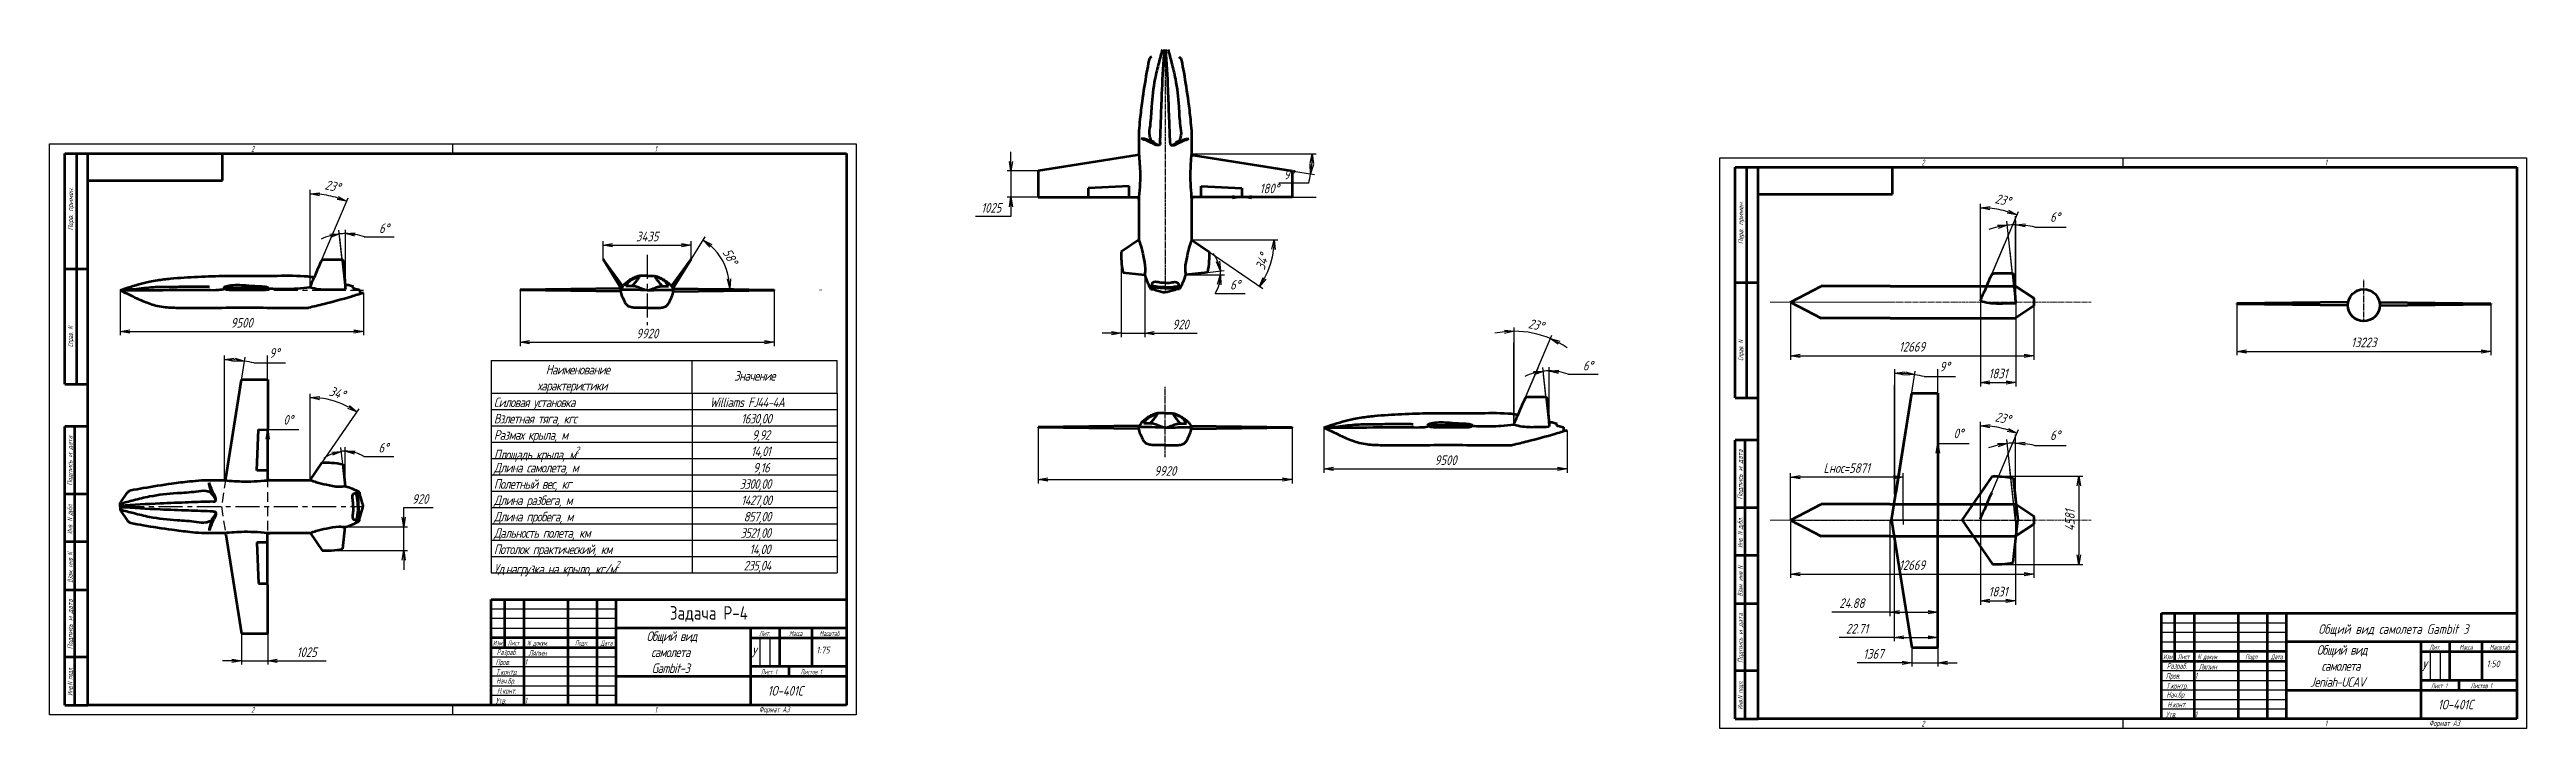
# Model space of a CAD drawing. Header units: millimetres. Extents: x -985956116104 to 1932156, y -552630487266 to 633586.
# Drawn here: x 6050 to 7339, y 31369 to 31722 of the extents above; entities that cross this region are included whole.
import ezdxf
from ezdxf.enums import TextEntityAlignment as Align

# ---------------------------------------------------------------- set-up
doc = ezdxf.new("R2010")
doc.units = ezdxf.units.MM
doc.linetypes.add('CENTER', pattern=[2, 1.25, -0.25, 0.25, -0.25])
doc.linetypes.add('DASHED', pattern=[0.75, 0.5, -0.25])
for name, color, linetype, lineweight in [('_axes (Оси)', 6, 'CENTER', 30), ('_basic (Основной)', 4, 'Continuous', 60), ('_contour (Тонкий)', 7, 'Continuous', 30), ('_inscription (Знаки)', 30, 'Continuous', 80), ('_invisible (Невидимый)', 1, 'DASHED', 30), ('_remote (Тонкий)', 9, 'Continuous', 30), ('_text (Надписи)', 2, 'Continuous', 30), ('_ОСИ', 6, 'CENTER', 20), ('_ОСНОВНОЙ', 4, 'Continuous', 60)]:
    doc.layers.add(name, color=color, linetype=linetype, lineweight=lineweight)
doc.styles.add('ESKD', font='eskd.shx', dxfattribs={"oblique": 15, "height": 5})
doc.dimstyles.new('ESKD', dxfattribs={"dimtxt": 5, "dimasz": 5, "dimexe": 2, "dimexo": 0, "dimgap": 2, "dimtad": 1, "dimtoh": 1, "dimzin": 12, "dimdsep": 46, "dimtxsty": 'ESKD', "dimblk1": 'OPEN', "dimblk2": 'OPEN', "dimsah": 1, "dimcen": 5, "dimclrd": 256, "dimclre": 256, "dimclrt": 2, "dimadec": 0, "dimazin": 0, "dimtfac": 1, "dimtmove": 0, "dimatfit": 3, "dimldrblk": 'OPEN', "dimfxl": 1, "dimtolj": 1, "dimtzin": 12, "dimlwd": -1, "dimlwe": -1, "dimarcsym": 0})

msp = doc.modelspace()

# ---------------------------------------------------------------- texts
at = {"layer": '_basic (Основной)', "color": 30, "transparency": 33554687, "style": 'ESKD', "oblique": 15}
msp.add_text('Общий вид самолета Gambit 3', height=5, dxfattribs=at).set_placement((7231.046, 31418.023))
at = {"layer": '_contour (Тонкий)', "color": 2, "transparency": 33554687, "char_height": 5, "attachment_point": 1, "style": 'ESKD'}
for s, width, heights, insert in [('\\pi26.98394;{\\T0.9;Наименование\\P\\pi22.65061;характеристики}', 103.15836, [17.305], (6281.159, 31558)), ('\\pi21.82565;{\\T0.9;Значение}', 75.36466, [17.305], (6384.46, 31554.779)), ('{\\T0.9;Взлетная тяга, кгс}', 88.66534, [5.754], (6281.159, 31532.5)), ('{\\T0.9;Силовая установка}', 88.66534, [5.754], (6281.159, 31541)), ('\\pi7.76055;{\\T0.9;Williams FJ44-4A}', 74.06872, [5.754], (6385.795, 31541)), ('\\pi24.1296;{\\T0.9;1630,00}', 74.06872, [5.754], (6385.795, 31532.5)), ('{\\T0.9;Размах крыла, м}', 88.66534, [5.754], (6281.159, 31524)), ('\\pi29.80206;{\\T0.9;9,92}', 74.06872, [5.754], (6385.795, 31524)), ('{\\T0.9;Длина самолета, м}', 88.66534, [5.754], (6281.159, 31507)), ('\\A1;{\\T0.9;Площадь крыла, м\\H0.7x;\\S2^ ;}', 88.66534, [5.754], (6281.159, 31515.513)), ('\\pi29.2401;{\\T0.9;14,01}', 74.06872, [5.754], (6385.795, 31515.5)), ('\\pi30.31778;{\\T0.9;9,16}', 74.06872, [5.754], (6385.795, 31507)), ('{\\T0.9;Полетный вес, кг}', 88.66534, [5.754], (6281.159, 31498.5)), ('\\pi23.28634;{\\T0.9;3300,00}', 74.06872, [5.754], (6385.795, 31498.5)), ('{\\T0.9;Длина разбега, м}', 88.66534, [5.754], (6281.159, 31490)), ('{\\T0.9;Длина пробега, м}', 88.66534, [5.754], (6281.159, 31481.5)), ('\\pi24.1296;{\\T0.9;1427,00}', 74.06872, [5.754], (6385.795, 31490)), ('\\pi25.4292;{\\T0.9;857,00}', 74.06872, [5.174], (6385.795, 31481.5)), ('{\\T0.9;Дальность полета, км}', 88.66534, [5.754], (6281.159, 31473)), ('\\pi23.71492;{\\T0.9;3521,00}', 74.06872, [5.754], (6385.795, 31473)), ('\\A1;{\\T0.9;Уд.нагрузка на крыло, кг/м\\H0.7x;\\S2^ ;}', 107.01635, [4.393], (6281.159, 31456)), ('{\\T0.9;Потолок практический, км}', 107.74218, [5.754], (6281.159, 31464.5)), ('\\pi25.3825;{\\T0.9;235,04}', 74.06872, [5.754], (6385.795, 31456)), ('\\pi28.41531;{\\T0.9;14,00}', 74.06872, [5.754], (6385.795, 31464.5)), ('\\pi15.82436;{\\T0.9;Общий вид\\P\\pi18.22485;самолета \\P\\pi18.40449;Gambit-3}', 70.09073, [25.222], (6344.824, 31419.289)), ('\\pi15.82436;{\\T0.9;Общий вид\\P\\pi18.22485;самолета \\P\\pi12.27308;Jeniah-UCAV}', 70.09073, [25.222], (7214.42, 31412.134))]:
    msp.add_mtext_dynamic_manual_height_columns(s, width=width, gutter_width=12.5, heights=heights, dxfattribs=dict(at, insert=insert))
at = {"layer": '_inscription (Знаки)', "transparency": 33554687, "style": 'ESKD'}
msp.add_text('Задача Р-4', height=7, dxfattribs=at).set_placement((6372.817, 31425.417))
at = {"layer": '_text (Надписи)', "transparency": 33554687, "style": 'ESKD', "oblique": 15, "width": 0.8}
for s, height, p in [('2', 3, (6154.824, 31668.965)), ('1', 3, (6364.824, 31668.965)), ('2', 3, (7024.42, 31661.81)), ('1', 3, (7234.42, 31661.81)), ('N докум.', 2.6, (6298.457, 31411.952)), ('1', 3, (6297.194, 31401.911)), ('Ляпин', 3, (6299.224, 31406.568)), ('N докум.', 2.6, (7168.052, 31404.796)), ('Ляпин', 3, (7168.82, 31399.412)), ('1', 3, (7166.79, 31394.755)), ('2', 3, (6154.824, 31376.965)), ('1', 3, (6297.194, 31381.843)), ('1', 3, (6364.824, 31376.965)), ('Формат А3', 3, (6419.136, 31377.208)), ('1', 3, (7166.79, 31374.687)), ('2', 3, (7024.42, 31369.81)), ('1', 3, (7234.42, 31369.81)), ('Формат А3', 3, (7288.731, 31370.052))]:
    msp.add_text(s, height=height, dxfattribs=at).set_placement(p)
at = {"layer": '_text (Надписи)', "transparency": 33554687, "style": 'ESKD', "oblique": 15}
for s, p in [('Перв. примен.', (6062.029, 31639.16)), ('Перв. примен.', (6931.624, 31632.004)), ('Подпись и дата', (6061.698, 31508.113)), ('Подпись и дата', (6931.293, 31500.958)), ('Подпись и дата', (6061.831, 31423.004)), ('Подпись и дата', (6931.426, 31415.848))]:
    msp.add_text(s, height=2.6, rotation=90, dxfattribs=at).set_placement(p, align=Align.CENTER)
at = {"layer": '_text (Надписи)', "transparency": 33554687, "style": 'ESKD', "oblique": 15, "width": 0.8}
for s, p in [('Справ. N', (6062.026, 31572.656)), ('Справ. N', (6931.621, 31565.5)), ('Инв. N дубл.', (6061.692, 31477.86)), ('Инв. N дубл.', (6931.287, 31470.705)), ('Взам. инв N', (6061.817, 31452.543)), ('Взам. инв N', (6931.412, 31445.388)), ('Инв.N подл.', (6061.809, 31393.261)), ('Инв.N подл.', (6931.404, 31386.106))]:
    msp.add_text(s, height=2.6, rotation=90, dxfattribs=at).set_placement(p, align=Align.CENTER)
for s, height, p in [('Изм.', 2.6, (6283.324, 31411.965)), ('Лист', 2.6, (6291.324, 31411.965)), ('Подп.', 2.6, (6326.824, 31411.965)), ('Дата', 2.6, (6339.824, 31411.965)), ('Лит.', 2.6, (6422.114, 31416.922)), ('Масса', 2.6, (6438.337, 31416.922)), ('Масштаб', 2.6, (6455.835, 31416.922)), ('Пров.', 3, (6285.824, 31401.823)), ('Разраб.', 3, (6287.824, 31406.965)), ('Изм.', 2.6, (7152.92, 31404.81)), ('Разраб.', 3, (7157.42, 31399.81)), ('Лист', 2.6, (7160.92, 31404.81)), ('Подп.', 2.6, (7196.42, 31404.81)), ('Дата', 2.6, (7209.42, 31404.81)), ('Лит.', 2.6, (7291.709, 31409.766)), ('Масса', 2.6, (7307.932, 31409.766)), ('Масштаб', 2.6, (7325.431, 31409.766)), ('Hач.бр.', 3, (6287.324, 31392.037)), ('Т.контр.', 3, (6287.824, 31396.68)), ('H.конт.', 3, (6287.824, 31386.894)), ('Лист 1', 2.6, (6424.311, 31396.893)), ('Листов 1', 2.6, (6446.285, 31396.893)), ('Пров.', 3, (7155.42, 31394.667)), ('Т.контр.', 3, (7157.42, 31389.524)), ('Лист 1', 2.6, (7293.906, 31389.737)), ('Листов 1', 2.6, (7315.881, 31389.737)), ('Утв.', 3, (6284.824, 31381.751)), ('Утв.', 3, (7154.42, 31374.596)), ('Hач.бр.', 3, (7156.92, 31384.881)), ('H.конт.', 3, (7157.42, 31379.739))]:
    msp.add_text(s, height=height, dxfattribs=at).set_placement(p, align=Align.CENTER)
at = {"layer": '_text (Надписи)', "transparency": 33554687, "attachment_point": 1, "style": 'ESKD'}
for s, heights, insert, char_height in [('У', [0], (6415.252, 31410.851), 5), ('1:75', [3.5], (6448.98, 31411.308), 3.5), ('У', [0], (7284.847, 31403.695), 5), ('1:50', [3.5], (7318.576, 31404.153), 3.5)]:
    msp.add_mtext_dynamic_manual_height_columns(s, width=10.69599, gutter_width=25, heights=heights, dxfattribs=dict(at, insert=insert, char_height=char_height))
at = {"layer": '_text (Надписи)', "transparency": 33554687, "char_height": 5, "width": 50.53786, "attachment_point": 1, "line_spacing_factor": 0.857143, "style": 'ESKD'}
for insert in [(6414.824, 31390.883), (7284.42, 31383.727)]:
    msp.add_mtext('\\pi8.87226;1О-401С', dxfattribs=dict(at, insert=insert))

# ---------------------------------------------------------------- blocks, each defined once
blk = doc.blocks.new('_OPEN')
at = {"color": 0, "linetype": 'ByBlock'}
for p, q in [((-1, 0.17), (0, 0)), ((0, 0), (-1, -0.17)), ((0, 0), (-1, 0))]:
    blk.add_line(p, q, dxfattribs=at)
blk = doc.blocks.new('*D218')
at = {"layer": '_contour (Тонкий)', "transparency": 16777216}
for p, q in [((6140.9, 31497.9), (6140.9, 31562.8)), ((6141.6, 31498.8), (6151.6, 31562)), ((6156.2, 31559), (6172.6, 31559))]:
    blk.add_line(p, q, dxfattribs=at)
for start, end in [(85.3004, 85.6968), (76.6941, 80.9972)]:
    blk.add_arc((6140.9, 31494.2), 66.6, start, end, dxfattribs=at)
at = {"layer": '_contour (Тонкий)', "transparency": 16777216, "xscale": 5, "yscale": 5, "zscale": 5}
for p, rotation in [((6140.9, 31560.8), 177.8484128409554), ((6151.3, 31560), 353.1488367335483)]:
    blk.add_blockref('_OPEN', p, dxfattribs=dict(at, rotation=rotation))
at = {"layer": '_contour (Тонкий)', "color": 2, "transparency": 16777216, "insert": (6166.9, 31564.2), "char_height": 5, "attachment_point": 5, "style": 'ESKD'}
blk.add_mtext('\\A1;9%%d', dxfattribs=at)
blk = doc.blocks.new('*D219')
at = {"layer": '_contour (Тонкий)', "transparency": 16777216}
for p, q in [((6185.5, 31601.5), (6185.5, 31649)), ((6186.8, 31601.3), (6205.3, 31645))]:
    blk.add_line(p, q, dxfattribs=at)
blk.add_arc((6185.5, 31598.4), 48.6, 72.9261, 84.1028, dxfattribs=at)
at = {"layer": '_contour (Тонкий)', "transparency": 16777216, "xscale": 5, "yscale": 5, "zscale": 5}
for p, rotation in [((6185.5, 31647), 177.051391030874), ((6204.5, 31643.1), 339.9774989524597)]:
    blk.add_blockref('_OPEN', p, dxfattribs=dict(at, rotation=rotation))
at = {"layer": '_contour (Тонкий)', "color": 2, "transparency": 16777216, "insert": (6197.2, 31651), "char_height": 5, "attachment_point": 5, "rotation": 347.4613, "style": 'ESKD'}
blk.add_mtext('\\A1;23%%d', dxfattribs=at)
blk = doc.blocks.new('*D220')
at = {"layer": '_contour (Тонкий)', "transparency": 16777216}
for p, q in [((6203.6, 31599.4), (6200.5, 31628.1)), ((6203.9, 31599.4), (6203.9, 31628.3)), ((6213.7, 31624.6), (6229.3, 31624.6))]:
    blk.add_line(p, q, dxfattribs=at)
for start, end in [(106.0581, 115.9646), (90, 96.1516), (70.112, 90), (70.187, 80.0935)]:
    blk.add_arc((6203.9, 31597.3), 29, start, end, dxfattribs=at)
at = {"layer": 'Defpoints', "color": 0, "transparency": 16777216}
for p in [(6201.8, 31626.2), (6203.6, 31599.4), (6203.9, 31599.4), (6203.9, 31597.3)]:
    blk.add_point(p, dxfattribs=at)
at = {"layer": '_contour (Тонкий)', "transparency": 16777216, "xscale": 5, "yscale": 5, "zscale": 5}
for p, rotation in [((6200.8, 31626.1), 11.10482614831638), ((6203.9, 31626.3), 175.0467579826774)]:
    blk.add_blockref('_OPEN', p, dxfattribs=dict(at, rotation=rotation))
at = {"layer": '_contour (Тонкий)', "color": 2, "transparency": 16777216, "insert": (6224, 31629.1), "char_height": 5, "attachment_point": 5, "style": 'ESKD'}
blk.add_mtext('\\A1;6°', dxfattribs=at)
blk = doc.blocks.new('*D337')
at = {"layer": '_contour (Тонкий)', "transparency": 16777216}
for p, q in [((6956.2, 31589.8), (6956.2, 31560.7)), ((7082.9, 31593.4), (7082.9, 31560.7)), ((6961.2, 31562.7), (7077.9, 31562.7))]:
    blk.add_line(p, q, dxfattribs=at)
at = {"layer": 'Defpoints', "color": 0, "transparency": 16777216}
for p in [(6956.2, 31589.8), (7082.9, 31593.4), (7082.9, 31562.7)]:
    blk.add_point(p, dxfattribs=at)
at = {"layer": '_contour (Тонкий)', "transparency": 16777216, "xscale": 5, "yscale": 5, "zscale": 5, "rotation": 180}
blk.add_blockref('_OPEN', (6956.2, 31562.7), dxfattribs=at)
at = {"layer": '_contour (Тонкий)', "transparency": 16777216, "xscale": 5, "yscale": 5, "zscale": 5}
blk.add_blockref('_OPEN', (7082.9, 31562.7), dxfattribs=at)
at = {"layer": '_contour (Тонкий)', "color": 2, "transparency": 16777216, "insert": (7019.5, 31567.4), "char_height": 5, "attachment_point": 5, "style": 'ESKD'}
blk.add_mtext('\\A1;12669', dxfattribs=at)
blk = doc.blocks.new('*D338')
at = {"layer": '_contour (Тонкий)', "transparency": 16777216}
for p, q in [((7061.4, 31500), (7108.4, 31500)), ((7106.4, 31495), (7106.4, 31459.2)), ((7061.4, 31454.2), (7108.4, 31454.2))]:
    blk.add_line(p, q, dxfattribs=at)
at = {"layer": 'Defpoints', "color": 0, "transparency": 16777216}
for p in [(7061.4, 31500), (7061.4, 31454.2), (7106.4, 31454.2)]:
    blk.add_point(p, dxfattribs=at)
at = {"layer": '_contour (Тонкий)', "transparency": 16777216, "xscale": 5, "yscale": 5, "zscale": 5}
for p, rotation in [((7106.4, 31500), 90), ((7106.4, 31454.2), 270)]:
    blk.add_blockref('_OPEN', p, dxfattribs=dict(at, rotation=rotation))
at = {"layer": '_contour (Тонкий)', "color": 2, "transparency": 16777216, "insert": (7101.7, 31477.1), "char_height": 5, "attachment_point": 5, "rotation": 90, "style": 'ESKD'}
blk.add_mtext('\\A1;4581', dxfattribs=at)
blk = doc.blocks.new('*D339')
at = {"layer": '_contour (Тонкий)', "transparency": 16777216}
for p, q in [((7019.4, 31403), (6991, 31403)), ((7014.4, 31403), (7009.4, 31403)), ((7019.4, 31411), (7019.4, 31401)), ((7019.4, 31403), (7033, 31403)), ((7033, 31411), (7033, 31401)), ((7038, 31403), (7043, 31403))]:
    blk.add_line(p, q, dxfattribs=at)
at = {"layer": 'Defpoints', "color": 0, "transparency": 16777216}
for p in [(7019.4, 31411), (7033, 31411), (7033, 31403)]:
    blk.add_point(p, dxfattribs=at)
at = {"layer": '_contour (Тонкий)', "transparency": 16777216, "xscale": 5, "yscale": 5, "zscale": 5}
blk.add_blockref('_OPEN', (7019.4, 31403), dxfattribs=at)
at = {"layer": '_contour (Тонкий)', "transparency": 16777216, "xscale": 5, "yscale": 5, "zscale": 5, "rotation": 180}
blk.add_blockref('_OPEN', (7033, 31403), dxfattribs=at)
at = {"layer": '_contour (Тонкий)', "color": 2, "transparency": 16777216, "insert": (6999.4, 31407.6), "char_height": 5, "attachment_point": 5, "style": 'ESKD'}
blk.add_mtext('\\A1;1367', dxfattribs=at)
blk = doc.blocks.new('*D340')
at = {"layer": '_contour (Тонкий)', "transparency": 16777216}
for p, q in [((7055.1, 31591.2), (7055.1, 31546.8)), ((7073.5, 31590.2), (7073.5, 31546.8)), ((7060.1, 31548.8), (7068.5, 31548.8))]:
    blk.add_line(p, q, dxfattribs=at)
at = {"layer": 'Defpoints', "color": 0, "transparency": 16777216}
for p in [(7055.1, 31591.2), (7073.5, 31590.2), (7073.5, 31548.8)]:
    blk.add_point(p, dxfattribs=at)
at = {"layer": '_contour (Тонкий)', "transparency": 16777216, "xscale": 5, "yscale": 5, "zscale": 5, "rotation": 180}
blk.add_blockref('_OPEN', (7055.1, 31548.8), dxfattribs=at)
at = {"layer": '_contour (Тонкий)', "transparency": 16777216, "xscale": 5, "yscale": 5, "zscale": 5}
blk.add_blockref('_OPEN', (7073.5, 31548.8), dxfattribs=at)
at = {"layer": '_contour (Тонкий)', "color": 2, "transparency": 16777216, "insert": (7064.3, 31553.5), "char_height": 5, "attachment_point": 5, "style": 'ESKD'}
blk.add_mtext('\\A1;1831', dxfattribs=at)
blk = doc.blocks.new('*D342')
at = {"layer": '_contour (Тонкий)', "transparency": 16777216}
for p, q in [((7010.5, 31490.8), (7010.5, 31555.7)), ((7011.2, 31491.6), (7021.2, 31554.8)), ((7025.8, 31551.9), (7042.1, 31551.9))]:
    blk.add_line(p, q, dxfattribs=at)
for start, end in [(85.3004, 85.6968), (76.6941, 80.9972)]:
    blk.add_arc((7010.5, 31487.1), 66.6, start, end, dxfattribs=at)
at = {"layer": '_contour (Тонкий)', "transparency": 16777216, "xscale": 5, "yscale": 5, "zscale": 5}
for p, rotation in [((7010.5, 31553.7), 177.848412840955), ((7020.9, 31552.9), 353.1488367335486)]:
    blk.add_blockref('_OPEN', p, dxfattribs=dict(at, rotation=rotation))
at = {"layer": '_contour (Тонкий)', "color": 2, "transparency": 16777216, "insert": (7036.5, 31557.1), "char_height": 5, "attachment_point": 5, "style": 'ESKD'}
blk.add_mtext('\\A1;9%%d', dxfattribs=at)
blk = doc.blocks.new('*D343')
at = {"layer": '_contour (Тонкий)', "transparency": 16777216}
for p, q in [((7055.1, 31594.4), (7055.1, 31641.8)), ((7056.4, 31594.1), (7074.9, 31637.8))]:
    blk.add_line(p, q, dxfattribs=at)
blk.add_arc((7055.1, 31591.2), 48.6, 72.9261, 84.1028, dxfattribs=at)
at = {"layer": '_contour (Тонкий)', "transparency": 16777216, "xscale": 5, "yscale": 5, "zscale": 5}
for p, rotation in [((7055.1, 31639.8), 177.051391030874), ((7074.1, 31636), 339.9774989524597)]:
    blk.add_blockref('_OPEN', p, dxfattribs=dict(at, rotation=rotation))
at = {"layer": '_contour (Тонкий)', "color": 2, "transparency": 16777216, "insert": (7066.8, 31643.8), "char_height": 5, "attachment_point": 5, "rotation": 347.4613, "style": 'ESKD'}
blk.add_mtext('\\A1;23%%d', dxfattribs=at)
blk = doc.blocks.new('*D344')
at = {"layer": '_contour (Тонкий)', "transparency": 16777216}
for p, q in [((7073.2, 31592.2), (7068.9, 31632.7)), ((7073.5, 31592.2), (7073.5, 31632.9)), ((7083.4, 31629.7), (7099.7, 31629.7))]:
    blk.add_line(p, q, dxfattribs=at)
for start, end in [(103.1898, 110.2281), (90, 96.1516), (75.9235, 82.9617)]:
    blk.add_arc((7073.5, 31590.2), 40.7, start, end, dxfattribs=at)
at = {"layer": '_contour (Тонкий)', "transparency": 16777216, "xscale": 5, "yscale": 5, "zscale": 5}
for p, rotation in [((7069.1, 31630.7), 9.670716854473856), ((7073.5, 31630.9), 176.4808672765198)]:
    blk.add_blockref('_OPEN', p, dxfattribs=dict(at, rotation=rotation))
at = {"layer": '_contour (Тонкий)', "color": 2, "transparency": 16777216, "insert": (7094, 31634.9), "char_height": 5, "attachment_point": 5, "style": 'ESKD'}
blk.add_mtext('\\A1;6%%d', dxfattribs=at)
blk = doc.blocks.new('*D345')
at = {"layer": '_contour (Тонкий)', "transparency": 16777216}
for p, q in [((7188.6, 31589.7), (7188.6, 31563)), ((7320.8, 31589.7), (7320.8, 31563)), ((7193.6, 31565), (7315.8, 31565))]:
    blk.add_line(p, q, dxfattribs=at)
at = {"layer": 'Defpoints', "color": 0, "transparency": 16777216}
for p in [(7188.6, 31589.7), (7320.8, 31589.7), (7320.8, 31565)]:
    blk.add_point(p, dxfattribs=at)
at = {"layer": '_contour (Тонкий)', "transparency": 16777216, "xscale": 5, "yscale": 5, "zscale": 5, "rotation": 180}
blk.add_blockref('_OPEN', (7188.6, 31565), dxfattribs=at)
at = {"layer": '_contour (Тонкий)', "transparency": 16777216, "xscale": 5, "yscale": 5, "zscale": 5}
blk.add_blockref('_OPEN', (7320.8, 31565), dxfattribs=at)
at = {"layer": '_contour (Тонкий)', "color": 2, "transparency": 16777216, "insert": (7254.7, 31569.7), "char_height": 5, "attachment_point": 5, "style": 'ESKD'}
blk.add_mtext('\\A1;13223', dxfattribs=at)
blk = doc.blocks.new('*D347')
at = {"layer": '_contour (Тонкий)', "transparency": 16777216}
for p, q in [((7082.9, 31479.8), (7082.9, 31447.1)), ((6956.2, 31476.2), (6956.2, 31447.1)), ((6961.2, 31449.1), (7077.9, 31449.1))]:
    blk.add_line(p, q, dxfattribs=at)
at = {"layer": 'Defpoints', "color": 0, "transparency": 16777216}
for p in [(7082.9, 31479.8), (6956.2, 31476.2), (7082.9, 31449.1)]:
    blk.add_point(p, dxfattribs=at)
at = {"layer": '_contour (Тонкий)', "transparency": 16777216, "xscale": 5, "yscale": 5, "zscale": 5, "rotation": 180}
blk.add_blockref('_OPEN', (6956.2, 31449.1), dxfattribs=at)
at = {"layer": '_contour (Тонкий)', "transparency": 16777216, "xscale": 5, "yscale": 5, "zscale": 5}
blk.add_blockref('_OPEN', (7082.9, 31449.1), dxfattribs=at)
at = {"layer": '_contour (Тонкий)', "color": 2, "transparency": 16777216, "insert": (7019.5, 31453.8), "char_height": 5, "attachment_point": 5, "style": 'ESKD'}
blk.add_mtext('\\A1;12669', dxfattribs=at)
blk = doc.blocks.new('*D348')
at = {"layer": '_contour (Тонкий)', "transparency": 16777216}
for p, q in [((7055.1, 31477.7), (7055.1, 31433.2)), ((7073.4, 31476.6), (7073.4, 31433.2)), ((7060.1, 31435.2), (7068.4, 31435.2))]:
    blk.add_line(p, q, dxfattribs=at)
at = {"layer": 'Defpoints', "color": 0, "transparency": 16777216}
for p in [(7055.1, 31477.7), (7073.4, 31476.6), (7073.4, 31435.2)]:
    blk.add_point(p, dxfattribs=at)
at = {"layer": '_contour (Тонкий)', "transparency": 16777216, "xscale": 5, "yscale": 5, "zscale": 5, "rotation": 180}
blk.add_blockref('_OPEN', (7055.1, 31435.2), dxfattribs=at)
at = {"layer": '_contour (Тонкий)', "transparency": 16777216, "xscale": 5, "yscale": 5, "zscale": 5}
blk.add_blockref('_OPEN', (7073.4, 31435.2), dxfattribs=at)
at = {"layer": '_contour (Тонкий)', "color": 2, "transparency": 16777216, "insert": (7064.3, 31440), "char_height": 5, "attachment_point": 5, "style": 'ESKD'}
blk.add_mtext('\\A1;1831', dxfattribs=at)
blk = doc.blocks.new('*D349')
at = {"layer": '_contour (Тонкий)', "transparency": 16777216}
for p, q in [((7055.1, 31480.8), (7055.1, 31528.3)), ((7056.3, 31480.6), (7074.9, 31524.3))]:
    blk.add_line(p, q, dxfattribs=at)
blk.add_arc((7055.1, 31477.7), 48.6, 72.9261, 84.1028, dxfattribs=at)
at = {"layer": '_contour (Тонкий)', "transparency": 16777216, "xscale": 5, "yscale": 5, "zscale": 5}
for p, rotation in [((7055.1, 31526.3), 177.051391030874), ((7074.1, 31522.4), 339.9774989524597)]:
    blk.add_blockref('_OPEN', p, dxfattribs=dict(at, rotation=rotation))
at = {"layer": '_contour (Тонкий)', "color": 2, "transparency": 16777216, "insert": (7066.8, 31530.3), "char_height": 5, "attachment_point": 5, "rotation": 347.4613, "style": 'ESKD'}
blk.add_mtext('\\A1;23%%d', dxfattribs=at)
blk = doc.blocks.new('*D350')
at = {"layer": '_contour (Тонкий)', "transparency": 16777216}
for p, q in [((7073.2, 31478.6), (7068.9, 31519.1)), ((7073.4, 31478.6), (7073.4, 31519.3)), ((7083.3, 31516.1), (7099.7, 31516.1))]:
    blk.add_line(p, q, dxfattribs=at)
for start, end in [(103.1898, 110.2281), (90, 96.1516), (75.9235, 82.9617)]:
    blk.add_arc((7073.4, 31476.6), 40.7, start, end, dxfattribs=at)
at = {"layer": '_contour (Тонкий)', "transparency": 16777216, "xscale": 5, "yscale": 5, "zscale": 5}
for p, rotation in [((7069.1, 31517.1), 9.670716854474165), ((7073.4, 31517.3), 176.4808672765195)]:
    blk.add_blockref('_OPEN', p, dxfattribs=dict(at, rotation=rotation))
at = {"layer": '_contour (Тонкий)', "color": 2, "transparency": 16777216, "insert": (7094, 31521.4), "char_height": 5, "attachment_point": 5, "style": 'ESKD'}
blk.add_mtext('\\A1;6%%d', dxfattribs=at)
blk = doc.blocks.new('*D497')
at = {"layer": '_contour (Тонкий)', "transparency": 16777216}
for p, q in [((7008, 31477.1), (7008, 31427.3)), ((7032.9, 31477.1), (7032.9, 31427.3)), ((7008, 31429.3), (6977.7, 31429.3)), ((7013, 31429.3), (7027.9, 31429.3))]:
    blk.add_line(p, q, dxfattribs=at)
at = {"layer": 'Defpoints', "color": 0, "transparency": 16777216}
for p in [(7008, 31477.1), (7032.9, 31477.1), (7032.9, 31429.3)]:
    blk.add_point(p, dxfattribs=at)
at = {"layer": '_contour (Тонкий)', "transparency": 16777216, "xscale": 5, "yscale": 5, "zscale": 5, "rotation": 180}
blk.add_blockref('_OPEN', (7008, 31429.3), dxfattribs=at)
at = {"layer": '_contour (Тонкий)', "transparency": 16777216, "xscale": 5, "yscale": 5, "zscale": 5}
blk.add_blockref('_OPEN', (7032.9, 31429.3), dxfattribs=at)
at = {"layer": '_contour (Тонкий)', "color": 2, "transparency": 16777216, "insert": (6988.2, 31434), "char_height": 5, "attachment_point": 5, "style": 'ESKD'}
blk.add_mtext('\\A1;24.88', dxfattribs=at)
blk = doc.blocks.new('*D498')
at = {"layer": '_contour (Тонкий)', "transparency": 16777216}
for p, q in [((7010.2, 31468.8), (7010.2, 31414.2)), ((7032.9, 31468.8), (7032.9, 31414.2)), ((7010.2, 31416.2), (6981.5, 31416.2)), ((7015.2, 31416.2), (7027.9, 31416.2))]:
    blk.add_line(p, q, dxfattribs=at)
at = {"layer": 'Defpoints', "color": 0, "transparency": 16777216}
for p in [(7010.2, 31468.8), (7032.9, 31468.8), (7032.9, 31416.2)]:
    blk.add_point(p, dxfattribs=at)
at = {"layer": '_contour (Тонкий)', "transparency": 16777216, "xscale": 5, "yscale": 5, "zscale": 5, "rotation": 180}
blk.add_blockref('_OPEN', (7010.2, 31416.2), dxfattribs=at)
at = {"layer": '_contour (Тонкий)', "transparency": 16777216, "xscale": 5, "yscale": 5, "zscale": 5}
blk.add_blockref('_OPEN', (7032.9, 31416.2), dxfattribs=at)
at = {"layer": '_contour (Тонкий)', "color": 2, "transparency": 16777216, "insert": (6990.9, 31420.7), "char_height": 5, "attachment_point": 5, "style": 'ESKD'}
blk.add_mtext('\\A1;22.71', dxfattribs=at)
blk = doc.blocks.new('*D499')
at = {"layer": '_contour (Тонкий)', "transparency": 16777216}
for p, q in [((6956.2, 31477.1), (6956.2, 31501.6)), ((7009.9, 31499.6), (6961.2, 31499.6)), ((7014.9, 31477.1), (7014.9, 31501.6))]:
    blk.add_line(p, q, dxfattribs=at)
at = {"layer": 'Defpoints', "color": 0, "transparency": 16777216}
for p in [(6956.2, 31499.6), (6956.2, 31477.1), (7014.9, 31477.1)]:
    blk.add_point(p, dxfattribs=at)
at = {"layer": '_contour (Тонкий)', "transparency": 16777216, "xscale": 5, "yscale": 5, "zscale": 5, "rotation": 180}
blk.add_blockref('_OPEN', (6956.2, 31499.6), dxfattribs=at)
at = {"layer": '_contour (Тонкий)', "transparency": 16777216, "xscale": 5, "yscale": 5, "zscale": 5}
blk.add_blockref('_OPEN', (7014.9, 31499.6), dxfattribs=at)
at = {"layer": '_contour (Тонкий)', "color": 2, "transparency": 16777216, "insert": (6985.5, 31504.3), "char_height": 5, "attachment_point": 5, "style": 'ESKD'}
blk.add_mtext('\\A1;Lнос=5871', dxfattribs=at)
blk = doc.blocks.new('*D683')
at = {"layer": '_contour (Тонкий)', "transparency": 16777216}
for p, q in [((6086.6, 31596.9), (6086.6, 31573.4)), ((6213.3, 31595.4), (6213.3, 31573.4)), ((6091.6, 31575.4), (6208.3, 31575.4))]:
    blk.add_line(p, q, dxfattribs=at)
at = {"layer": 'Defpoints', "color": 0, "transparency": 16777216}
for p in [(6086.6, 31596.9), (6213.3, 31595.4), (6213.3, 31575.4)]:
    blk.add_point(p, dxfattribs=at)
at = {"layer": '_contour (Тонкий)', "transparency": 16777216, "xscale": 5, "yscale": 5, "zscale": 5, "rotation": 180}
blk.add_blockref('_OPEN', (6086.6, 31575.4), dxfattribs=at)
at = {"layer": '_contour (Тонкий)', "transparency": 16777216, "xscale": 5, "yscale": 5, "zscale": 5}
blk.add_blockref('_OPEN', (6213.3, 31575.4), dxfattribs=at)
at = {"layer": '_contour (Тонкий)', "color": 2, "transparency": 16777216, "insert": (6149.9, 31579.9), "char_height": 5, "attachment_point": 5, "style": 'ESKD'}
blk.add_mtext('\\A1;9500', dxfattribs=at)
blk = doc.blocks.new('*D684')
at = {"layer": '_contour (Тонкий)', "transparency": 16777216}
for p, q in [((6149.8, 31418.2), (6149.8, 31402)), ((6163.4, 31418.2), (6163.4, 31402)), ((6144.8, 31404), (6139.8, 31404)), ((6149.8, 31404), (6163.4, 31404)), ((6168.4, 31404), (6193.9, 31404))]:
    blk.add_line(p, q, dxfattribs=at)
at = {"layer": 'Defpoints', "color": 0, "transparency": 16777216}
for p in [(6149.8, 31418.2), (6163.4, 31418.2), (6163.4, 31404)]:
    blk.add_point(p, dxfattribs=at)
at = {"layer": '_contour (Тонкий)', "transparency": 16777216, "xscale": 5, "yscale": 5, "zscale": 5}
blk.add_blockref('_OPEN', (6149.8, 31404), dxfattribs=at)
at = {"layer": '_contour (Тонкий)', "transparency": 16777216, "xscale": 5, "yscale": 5, "zscale": 5, "rotation": 180}
blk.add_blockref('_OPEN', (6163.4, 31404), dxfattribs=at)
at = {"layer": '_contour (Тонкий)', "color": 2, "transparency": 16777216, "insert": (6183.7, 31408.5), "char_height": 5, "attachment_point": 5, "style": 'ESKD'}
blk.add_mtext('\\A1;1025', dxfattribs=at)
blk = doc.blocks.new('*D685')
at = {"layer": '_contour (Тонкий)', "transparency": 16777216}
for p, q in [((6294.8, 31596.8), (6294.8, 31567.8)), ((6427.1, 31596.8), (6427.1, 31567.8)), ((6299.8, 31569.8), (6422.1, 31569.8))]:
    blk.add_line(p, q, dxfattribs=at)
at = {"layer": 'Defpoints', "color": 0, "transparency": 16777216}
for p in [(6294.8, 31596.8), (6427.1, 31596.8), (6427.1, 31569.8)]:
    blk.add_point(p, dxfattribs=at)
at = {"layer": '_contour (Тонкий)', "transparency": 16777216, "xscale": 5, "yscale": 5, "zscale": 5, "rotation": 180}
blk.add_blockref('_OPEN', (6294.8, 31569.8), dxfattribs=at)
at = {"layer": '_contour (Тонкий)', "transparency": 16777216, "xscale": 5, "yscale": 5, "zscale": 5}
blk.add_blockref('_OPEN', (6427.1, 31569.8), dxfattribs=at)
at = {"layer": '_contour (Тонкий)', "color": 2, "transparency": 16777216, "insert": (6361, 31574.3), "char_height": 5, "attachment_point": 5, "style": 'ESKD'}
blk.add_mtext('\\A1;9920', dxfattribs=at)
blk = doc.blocks.new('*D686')
at = {"layer": '_contour (Тонкий)', "transparency": 16777216}
for p, q in [((6234.2, 31478.7), (6234.2, 31483.7)), ((6234.2, 31483.7), (6249.5, 31483.7)), ((6203.8, 31473.7), (6236.2, 31473.7)), ((6234.2, 31461.4), (6234.2, 31473.7)), ((6191.8, 31461.4), (6236.2, 31461.4)), ((6234.2, 31456.4), (6234.2, 31451.4))]:
    blk.add_line(p, q, dxfattribs=at)
at = {"layer": 'Defpoints', "color": 0, "transparency": 16777216}
for p in [(6203.8, 31473.7), (6234.2, 31473.7), (6191.8, 31461.4)]:
    blk.add_point(p, dxfattribs=at)
at = {"layer": '_contour (Тонкий)', "transparency": 16777216, "xscale": 5, "yscale": 5, "zscale": 5}
for p, rotation in [((6234.2, 31473.7), 270), ((6234.2, 31461.4), 90)]:
    blk.add_blockref('_OPEN', p, dxfattribs=dict(at, rotation=rotation))
at = {"layer": '_contour (Тонкий)', "color": 2, "transparency": 16777216, "insert": (6242.8, 31488.2), "char_height": 5, "attachment_point": 5, "style": 'ESKD'}
blk.add_mtext('\\A1;920', dxfattribs=at)
blk = doc.blocks.new('*D687')
at = {"layer": '_contour (Тонкий)', "transparency": 16777216}
for p, q in [((6185.5, 31514.6), (6185.5, 31543)), ((6191.8, 31507.2), (6211, 31535.1))]:
    blk.add_line(p, q, dxfattribs=at)
blk.add_arc((6185.5, 31498), 43, 62.202, 83.3295, dxfattribs=at)
at = {"layer": 'Defpoints', "color": 0, "transparency": 16777216}
for p in [(6202.3, 31537.6), (6185.5, 31514.6), (6191.8, 31507.2), (6185.5, 31498), (6185.5, 31498)]:
    blk.add_point(p, dxfattribs=at)
at = {"layer": '_contour (Тонкий)', "transparency": 16777216, "xscale": 5, "yscale": 5, "zscale": 5}
for p, rotation in [((6185.5, 31541), 176.664755115369), ((6209.9, 31533.5), 328.8667090863129)]:
    blk.add_blockref('_OPEN', p, dxfattribs=dict(at, rotation=rotation))
at = {"layer": '_contour (Тонкий)', "color": 2, "transparency": 16777216, "insert": (6199.6, 31543.4), "char_height": 5, "attachment_point": 5, "rotation": 342.7657, "style": 'ESKD'}
blk.add_mtext('\\A1;34°', dxfattribs=at)
blk = doc.blocks.new('*D688')
at = {"layer": '_contour (Тонкий)', "transparency": 16777216}
for p, q in [((6202.5, 31506.3), (6201.5, 31515)), ((6203.8, 31509.5), (6203.8, 31515.1)), ((6213.4, 31510.4), (6229.1, 31510.4))]:
    blk.add_line(p, q, dxfattribs=at)
for start, end in [(112.2653, 128.0497), (90, 96.4808), (58.1211, 90), (58.431, 74.2155)]:
    blk.add_arc((6203.8, 31494.9), 18.2, start, end, dxfattribs=at)
at = {"layer": 'Defpoints', "color": 0, "transparency": 16777216}
for p in [(6202.4, 31513.1), (6202.5, 31506.3), (6203.8, 31509.5), (6203.8, 31494.9), (6203.8, 31494.9)]:
    blk.add_point(p, dxfattribs=at)
at = {"layer": '_contour (Тонкий)', "transparency": 16777216, "xscale": 5, "yscale": 5, "zscale": 5}
for p, rotation in [((6201.8, 31513), 14.37300860072136), ((6203.8, 31513.1), 172.1077539613863)]:
    blk.add_blockref('_OPEN', p, dxfattribs=dict(at, rotation=rotation))
at = {"layer": '_contour (Тонкий)', "color": 2, "transparency": 16777216, "insert": (6223.7, 31514.9), "char_height": 5, "attachment_point": 5, "style": 'ESKD'}
blk.add_mtext('\\A1;6°', dxfattribs=at)
blk = doc.blocks.new('*D691')
at = {"layer": '_contour (Тонкий)', "transparency": 16777216}
for p, q in [((6564.5, 31525.4), (6564.5, 31496.3)), ((6696.8, 31525.4), (6696.8, 31496.3)), ((6569.5, 31498.3), (6691.8, 31498.3))]:
    blk.add_line(p, q, dxfattribs=at)
at = {"layer": 'Defpoints', "color": 0, "transparency": 16777216}
for p in [(6564.5, 31525.4), (6696.8, 31525.4), (6696.8, 31498.3)]:
    blk.add_point(p, dxfattribs=at)
at = {"layer": '_contour (Тонкий)', "transparency": 16777216, "xscale": 5, "yscale": 5, "zscale": 5, "rotation": 180}
blk.add_blockref('_OPEN', (6564.5, 31498.3), dxfattribs=at)
at = {"layer": '_contour (Тонкий)', "transparency": 16777216, "xscale": 5, "yscale": 5, "zscale": 5}
blk.add_blockref('_OPEN', (6696.8, 31498.3), dxfattribs=at)
at = {"layer": '_contour (Тонкий)', "color": 2, "transparency": 16777216, "insert": (6630.7, 31502.8), "char_height": 5, "attachment_point": 5, "style": 'ESKD'}
blk.add_mtext('\\A1;9920', dxfattribs=at)
blk = doc.blocks.new('*D701')
at = {"layer": '_contour (Тонкий)', "transparency": 16777216}
for p, q in [((6693.6, 31645.3), (6668.7, 31645.3)), ((6670.7, 31645.3), (6668.7, 31645.3)), ((6670.7, 31645.3), (6694.2, 31645.3))]:
    blk.add_line(p, q, dxfattribs=at)
for start, end in [(180, 0), (0, 180), (0, 180), (0, 180)]:
    blk.add_arc((6670.7, 31645.3), 0.00000000184, start, end, dxfattribs=at)
at = {"layer": 'Defpoints', "color": 0, "transparency": 16777216}
for p in [(6670.7, 31645.3), (6670.7, 31645.3), (6670.7, 31645.3), (6693.6, 31645.3)]:
    blk.add_point(p, dxfattribs=at)
at = {"layer": '_contour (Тонкий)', "transparency": 16777216, "xscale": 5, "yscale": 5, "zscale": 5}
blk.add_blockref('_OPEN', (6670.7, 31645.3), dxfattribs=at)
at = {"layer": '_contour (Тонкий)', "transparency": 16777216, "xscale": 5, "yscale": 5, "zscale": 5, "rotation": 180}
blk.add_blockref('_OPEN', (6670.7, 31645.3), dxfattribs=at)
at = {"layer": '_contour (Тонкий)', "color": 2, "transparency": 16777216, "insert": (6684.9, 31649.8), "char_height": 5, "attachment_point": 5, "style": 'ESKD'}
blk.add_mtext('\\A1;180°', dxfattribs=at)
blk = doc.blocks.new('*D702')
at = {"layer": '_contour (Тонкий)', "transparency": 16777216}
for p, q in [((6644.3, 31667.8), (6709.2, 31667.8)), ((6645.2, 31667.1), (6708.4, 31657.1)), ((6705.4, 31652.5), (6689.8, 31652.5))]:
    blk.add_line(p, q, dxfattribs=at)
for start, end in [(355.3004, 355.6968), (346.6941, 350.9972)]:
    blk.add_arc((6640.6, 31667.8), 66.6, start, end, dxfattribs=at)
at = {"layer": 'Defpoints', "color": 0, "transparency": 16777216}
for p in [(6640.6, 31667.8), (6644.3, 31667.8), (6645.2, 31667.1), (6707.1, 31664.3)]:
    blk.add_point(p, dxfattribs=at)
at = {"layer": '_contour (Тонкий)', "transparency": 16777216, "xscale": 5, "yscale": 5, "zscale": 5}
for p, rotation in [((6706.4, 31657.4), 263.1488367335265), ((6707.2, 31667.8), 87.84841284094212)]:
    blk.add_blockref('_OPEN', p, dxfattribs=dict(at, rotation=rotation))
at = {"layer": '_contour (Тонкий)', "color": 2, "transparency": 16777216, "insert": (6695.1, 31657), "char_height": 5, "attachment_point": 5, "style": 'ESKD'}
blk.add_mtext('\\A1;9°', dxfattribs=at)
blk = doc.blocks.new('*D703')
at = {"layer": '_contour (Тонкий)', "transparency": 16777216}
for p, q in [((6550.4, 31663.9), (6550.4, 31668.9)), ((6564.5, 31658.9), (6548.4, 31658.9)), ((6550.4, 31658.9), (6550.4, 31645.2)), ((6550.4, 31635.2), (6531.9, 31635.2)), ((6564.6, 31645.2), (6548.4, 31645.2)), ((6550.4, 31640.2), (6550.4, 31635.2))]:
    blk.add_line(p, q, dxfattribs=at)
at = {"layer": 'Defpoints', "color": 0, "transparency": 16777216}
for p in [(6564.5, 31658.9), (6550.4, 31645.2), (6564.6, 31645.2)]:
    blk.add_point(p, dxfattribs=at)
at = {"layer": '_contour (Тонкий)', "transparency": 16777216, "xscale": 5, "yscale": 5, "zscale": 5}
for p, rotation in [((6550.4, 31658.9), 270), ((6550.4, 31645.2), 90)]:
    blk.add_blockref('_OPEN', p, dxfattribs=dict(at, rotation=rotation))
at = {"layer": '_contour (Тонкий)', "color": 2, "transparency": 16777216, "insert": (6540.1, 31639.7), "char_height": 5, "attachment_point": 5, "style": 'ESKD'}
blk.add_mtext('\\A1;1025', dxfattribs=at)
blk = doc.blocks.new('*D704')
at = {"layer": '_contour (Тонкий)', "transparency": 16777216}
for p, q in [((6607.8, 31616.8), (6607.8, 31572.5)), ((6620, 31604.8), (6620, 31572.5)), ((6602.8, 31574.5), (6597.8, 31574.5)), ((6607.8, 31574.5), (6620, 31574.5)), ((6625, 31574.5), (6647.3, 31574.5))]:
    blk.add_line(p, q, dxfattribs=at)
at = {"layer": 'Defpoints', "color": 0, "transparency": 16777216}
for p in [(6607.8, 31616.8), (6620, 31604.8), (6620, 31574.5)]:
    blk.add_point(p, dxfattribs=at)
at = {"layer": '_contour (Тонкий)', "transparency": 16777216, "xscale": 5, "yscale": 5, "zscale": 5}
blk.add_blockref('_OPEN', (6607.8, 31574.5), dxfattribs=at)
at = {"layer": '_contour (Тонкий)', "transparency": 16777216, "xscale": 5, "yscale": 5, "zscale": 5, "rotation": 180}
blk.add_blockref('_OPEN', (6620, 31574.5), dxfattribs=at)
at = {"layer": '_contour (Тонкий)', "color": 2, "transparency": 16777216, "insert": (6638.7, 31579), "char_height": 5, "attachment_point": 5, "style": 'ESKD'}
blk.add_mtext('\\A1;920', dxfattribs=at)
blk = doc.blocks.new('*D699')
at = {"layer": '_contour (Тонкий)', "transparency": 16777216}
for p, q in [((6661, 31623.1), (6689.4, 31623.1)), ((6653.6, 31616.8), (6681.5, 31597.7))]:
    blk.add_line(p, q, dxfattribs=at)
blk.add_arc((6644.4, 31623.1), 43, 332.202, 353.3295, dxfattribs=at)
at = {"layer": 'Defpoints', "color": 0, "transparency": 16777216}
for p in [(6644.4, 31623.1), (6644.4, 31623.1), (6661, 31623.1), (6653.6, 31616.8), (6684, 31606.3)]:
    blk.add_point(p, dxfattribs=at)
at = {"layer": '_contour (Тонкий)', "transparency": 16777216, "xscale": 5, "yscale": 5, "zscale": 5}
for p, rotation in [((6687.4, 31623.1), 86.66475511536284), ((6679.8, 31598.8), 238.8667090863368)]:
    blk.add_blockref('_OPEN', p, dxfattribs=dict(at, rotation=rotation))
at = {"layer": '_contour (Тонкий)', "color": 2, "transparency": 16777216, "insert": (6681.2, 31611.7), "char_height": 5, "attachment_point": 5, "rotation": 72.7657, "style": 'ESKD'}
blk.add_mtext('\\A1;34°', dxfattribs=at)
blk = doc.blocks.new('*D700')
at = {"layer": '_contour (Тонкий)', "transparency": 16777216}
for p, q in [((6652.7, 31606.1), (6661.4, 31607.1)), ((6655.8, 31604.8), (6661.5, 31604.8)), ((6656.7, 31595.2), (6672.4, 31595.2))]:
    blk.add_line(p, q, dxfattribs=at)
for start, end in [(22.2653, 38.0497), (328.1211, 0), (328.431, 344.2155), (0, 6.4808)]:
    blk.add_arc((6641.3, 31604.8), 18.2, start, end, dxfattribs=at)
at = {"layer": 'Defpoints', "color": 0, "transparency": 16777216}
for p in [(6641.3, 31604.8), (6641.3, 31604.8), (6652.7, 31606.1), (6655.8, 31604.8), (6659.4, 31606.2)]:
    blk.add_point(p, dxfattribs=at)
at = {"layer": '_contour (Тонкий)', "transparency": 16777216, "xscale": 5, "yscale": 5, "zscale": 5}
for p, rotation in [((6659.4, 31606.9), 284.3730086007405), ((6659.5, 31604.8), 82.10775396138911)]:
    blk.add_blockref('_OPEN', p, dxfattribs=dict(at, rotation=rotation))
at = {"layer": '_contour (Тонкий)', "color": 2, "transparency": 16777216, "insert": (6667.1, 31599.7), "char_height": 5, "attachment_point": 5, "style": 'ESKD'}
blk.add_mtext('\\A1;6°', dxfattribs=at)
blk = doc.blocks.new('*D709')
at = {"layer": '_contour (Тонкий)', "transparency": 16777216}
for p, q in [((6812.3, 31530.1), (6812.3, 31577.5)), ((6813.5, 31529.8), (6832, 31573.5))]:
    blk.add_line(p, q, dxfattribs=at)
for start, end in [(95.8972, 101.7944), (67.0289, 90), (55.2345, 61.1317)]:
    blk.add_arc((6812.3, 31526.9), 48.6, start, end, dxfattribs=at)
at = {"layer": 'Defpoints', "color": 0, "transparency": 16777216}
for p in [(6818.8, 31575.1), (6812.3, 31530.1), (6812.3, 31526.9), (6813.5, 31529.8)]:
    blk.add_point(p, dxfattribs=at)
at = {"layer": '_contour (Тонкий)', "transparency": 16777216, "xscale": 5, "yscale": 5, "zscale": 5}
for p, rotation in [((6812.3, 31575.5), 2.948608969131066), ((6831.2, 31571.7), 154.0802810142126)]:
    blk.add_blockref('_OPEN', p, dxfattribs=dict(at, rotation=rotation))
at = {"layer": '_contour (Тонкий)', "color": 2, "transparency": 16777216, "insert": (6823.8, 31578.8), "char_height": 5, "attachment_point": 5, "rotation": 347.4613, "style": 'ESKD'}
blk.add_mtext('\\A1;23°', dxfattribs=at)
blk = doc.blocks.new('*D710')
at = {"layer": '_contour (Тонкий)', "transparency": 16777216}
for p, q in [((6830.4, 31527.9), (6827.3, 31556.6)), ((6830.6, 31527.9), (6830.6, 31556.8)), ((6840.4, 31553.1), (6856.1, 31553.1))]:
    blk.add_line(p, q, dxfattribs=at)
for start, end in [(106.0581, 115.9646), (90, 96.1516), (70.112, 90), (70.187, 80.0935)]:
    blk.add_arc((6830.6, 31525.9), 29, start, end, dxfattribs=at)
at = {"layer": 'Defpoints', "color": 0, "transparency": 16777216}
for p in [(6828.5, 31554.7), (6830.4, 31527.9), (6830.6, 31527.9), (6830.6, 31525.9)]:
    blk.add_point(p, dxfattribs=at)
at = {"layer": '_contour (Тонкий)', "transparency": 16777216, "xscale": 5, "yscale": 5, "zscale": 5}
for p, rotation in [((6827.5, 31554.6), 11.10482614832171), ((6830.6, 31554.8), 175.0467579826721)]:
    blk.add_blockref('_OPEN', p, dxfattribs=dict(at, rotation=rotation))
at = {"layer": '_contour (Тонкий)', "color": 2, "transparency": 16777216, "insert": (6850.8, 31557.6), "char_height": 5, "attachment_point": 5, "style": 'ESKD'}
blk.add_mtext('\\A1;6°', dxfattribs=at)
blk = doc.blocks.new('*D711')
at = {"layer": '_contour (Тонкий)', "transparency": 16777216}
for p, q in [((6713.3, 31525.5), (6713.3, 31501.9)), ((6840, 31523.9), (6840, 31501.9)), ((6718.3, 31503.9), (6835, 31503.9))]:
    blk.add_line(p, q, dxfattribs=at)
at = {"layer": 'Defpoints', "color": 0, "transparency": 16777216}
for p in [(6713.3, 31525.5), (6840, 31523.9), (6840, 31503.9)]:
    blk.add_point(p, dxfattribs=at)
at = {"layer": '_contour (Тонкий)', "transparency": 16777216, "xscale": 5, "yscale": 5, "zscale": 5, "rotation": 180}
blk.add_blockref('_OPEN', (6713.3, 31503.9), dxfattribs=at)
at = {"layer": '_contour (Тонкий)', "transparency": 16777216, "xscale": 5, "yscale": 5, "zscale": 5}
blk.add_blockref('_OPEN', (6840, 31503.9), dxfattribs=at)
at = {"layer": '_contour (Тонкий)', "color": 2, "transparency": 16777216, "insert": (6776.7, 31508.4), "char_height": 5, "attachment_point": 5, "style": 'ESKD'}
blk.add_mtext('\\A1;9500', dxfattribs=at)
blk = doc.blocks.new('*D712')
at = {"layer": '_contour (Тонкий)', "transparency": 16777216}
for p, q in [((6383.9, 31612.9), (6391.1, 31624.6)), ((6393.5, 31597.8), (6406, 31597.8))]:
    blk.add_line(p, q, dxfattribs=at)
blk.add_arc((6374.4, 31597.8), 29.6, 9.6978, 48.3275, dxfattribs=at)
at = {"layer": 'Defpoints', "color": 0, "transparency": 16777216}
for p in [(6383.9, 31612.9), (6374.4, 31597.8), (6374.4, 31597.8), (6393.5, 31597.8), (6402.3, 31607.6)]:
    blk.add_point(p, dxfattribs=at)
at = {"layer": '_contour (Тонкий)', "transparency": 16777216, "xscale": 5, "yscale": 5, "zscale": 5}
for p, rotation in [((6390.1, 31622.9), 143.1764021707208), ((6404, 31597.8), 274.8489053676427)]:
    blk.add_blockref('_OPEN', p, dxfattribs=dict(at, rotation=rotation))
at = {"layer": '_contour (Тонкий)', "color": 2, "transparency": 16777216, "insert": (6404.2, 31614.3), "char_height": 5, "attachment_point": 5, "rotation": 299.0127, "style": 'ESKD'}
blk.add_mtext('\\A1;58°', dxfattribs=at)
blk = doc.blocks.new('*D713')
at = {"layer": '_contour (Тонкий)', "transparency": 16777216}
for p, q in [((6338, 31612.9), (6338, 31622.3)), ((6383.9, 31612.9), (6383.9, 31622.3)), ((6343, 31620.3), (6378.9, 31620.3))]:
    blk.add_line(p, q, dxfattribs=at)
at = {"layer": 'Defpoints', "color": 0, "transparency": 16777216}
for p in [(6338, 31612.9), (6383.9, 31620.3), (6383.9, 31612.9)]:
    blk.add_point(p, dxfattribs=at)
at = {"layer": '_contour (Тонкий)', "transparency": 16777216, "xscale": 5, "yscale": 5, "zscale": 5, "rotation": 180}
blk.add_blockref('_OPEN', (6338, 31620.3), dxfattribs=at)
at = {"layer": '_contour (Тонкий)', "transparency": 16777216, "xscale": 5, "yscale": 5, "zscale": 5}
blk.add_blockref('_OPEN', (6383.9, 31620.3), dxfattribs=at)
at = {"layer": '_contour (Тонкий)', "color": 2, "transparency": 16777216, "insert": (6361, 31624.8), "char_height": 5, "attachment_point": 5, "style": 'ESKD'}
blk.add_mtext('\\A1;3435', dxfattribs=at)
blk = doc.blocks.new('*D217')
at = {"layer": '_contour (Тонкий)', "transparency": 16777216}
for p, q in [((6163.4, 31547.2), (6163.4, 31522.3)), ((6163.4, 31524.3), (6163.4, 31526.3)), ((6163.4, 31524.3), (6179.7, 31524.3))]:
    blk.add_line(p, q, dxfattribs=at)
for start, end in [(90.0016, 270.0008), (269.9992, 89.9984), (90, 90)]:
    blk.add_arc((6163.4, 31524.3), 0.00000000183, start, end, dxfattribs=at)
at = {"layer": '_contour (Тонкий)', "transparency": 16777216, "xscale": 5, "yscale": 5, "zscale": 5}
for rotation in [90.00040514235904, 89.99959485764096]:
    blk.add_blockref('_OPEN', (6163.4, 31524.3), dxfattribs=dict(at, rotation=rotation))
at = {"layer": '_contour (Тонкий)', "color": 2, "transparency": 16777216, "insert": (6174.1, 31529.4), "char_height": 5, "attachment_point": 5, "style": 'ESKD'}
blk.add_mtext('\\A1;0%%d', dxfattribs=at)
blk = doc.blocks.new('*D341')
at = {"layer": '_contour (Тонкий)', "transparency": 16777216}
for p, q in [((7033, 31540.1), (7033, 31515.1)), ((7033, 31517.1), (7033, 31519.1)), ((7033, 31517.1), (7049.3, 31517.1))]:
    blk.add_line(p, q, dxfattribs=at)
for start, end in [(90.0016, 270.0008), (269.9992, 89.9984), (90, 90)]:
    blk.add_arc((7033, 31517.1), 0.00000000183, start, end, dxfattribs=at)
at = {"layer": '_contour (Тонкий)', "transparency": 16777216, "xscale": 5, "yscale": 5, "zscale": 5}
for rotation in [90.00040514235904, 89.99959485764096]:
    blk.add_blockref('_OPEN', (7033, 31517.1), dxfattribs=dict(at, rotation=rotation))
at = {"layer": '_contour (Тонкий)', "color": 2, "transparency": 16777216, "insert": (7043.7, 31522.3), "char_height": 5, "attachment_point": 5, "style": 'ESKD'}
blk.add_mtext('\\A1;0%%d', dxfattribs=at)

# ---------------------------------------------------------------- dimensions: what is measured, and where the dimension line sits
at = {"layer": '_contour (Тонкий)', "transparency": 33554687}
for base, p1, p2, angle, text, picture, middle in [((6550.365, 31645.232), (6564.541, 31658.9), (6564.567, 31645.232), 270, '1025', '*D703', (6540.142, 31639.732)), ((7106.418, 31454.217), (7061.418, 31500.03), (7061.418, 31454.217), 90, '4581', '*D338', (7101.737, 31477.123)), ((6234.189, 31473.652), (6191.823, 31461.372), (6203.818, 31473.652), 90, '920', '*D686', (6242.826, 31488.152))]:
    dim = msp.add_linear_dim(base=base, p1=p1, p2=p2, angle=angle, text=text, dimstyle='ESKD', dxfattribs=at)
    dim.commit()
    dim.dimension.update_dxf_attribs({"geometry": picture, "text_midpoint": middle})
for base, center, p1, p2, picture, middle in [((6707.118, 31664.311), (6640.62, 31667.797), (6645.168, 31667.077), (6644.328, 31667.797), '*D702', (6695.109, 31656.972)), ((6670.657588096, 31645.281696494), (6670.657588097, 31645.281696492), (6693.597216114, 31645.281696492), (6670.657588097, 31645.281696492), '*D701', (6684.928040091, 31649.781696492)), ((7070.538, 31630.794), (7073.45, 31590.17), (7073.45, 31592.206), (7073.232, 31592.195), '*D344', (7094.038, 31634.946)), ((6201.784, 31626.206), (6203.855, 31597.325), (6203.855, 31599.362), (6203.637, 31599.35), '*D220', (6224.017, 31629.053)), ((6144.349, 31560.738), (6140.863, 31494.24), (6141.584, 31498.788), (6140.863, 31497.948), '*D218', (6166.871, 31564.208)), ((6828.519, 31554.736), (6830.59, 31525.856), (6830.59, 31527.893), (6830.371, 31527.881), '*D710', (6850.752, 31557.584)), ((7013.945, 31553.582), (7010.459, 31487.084), (7011.179, 31491.632), (7010.459, 31490.792), '*D342', (7036.466, 31557.053)), ((6163.378973606, 31524.277595178), (6163.378973606, 31524.277595176), (6163.378973606, 31547.217223193), (6163.378973606, 31524.277595176), '*D217', (6174.060812718, 31529.44426185)), ((7032.974332175, 31517.122094999), (7032.974332175, 31517.122094997), (7032.974332175, 31540.061723014), (7032.974332175, 31517.122094997), '*D341', (7043.656171288, 31522.28876167)), ((7070.518, 31517.224), (7073.431, 31476.6), (7073.431, 31478.637), (7073.213, 31478.625), '*D350', (7094.018, 31521.376))]:
    dim = msp.add_angular_dim_3p(base=base, center=center, p1=p1, p2=p2, dimstyle='ESKD', dxfattribs=at)
    dim.commit()
    dim.dimension.update_dxf_attribs({"geometry": picture, "text_midpoint": middle})
for base, center, p1, p2, picture, middle in [((6192.024, 31646.561), (6185.548, 31598.394), (6186.77, 31601.276), (6185.548, 31601.525), '*D219', (6196.099, 31645.835)), ((7061.619, 31639.405), (7055.143, 31591.239), (7056.365, 31594.121), (7055.143, 31594.369), '*D343', (7065.695, 31638.679)), ((6818.758, 31575.092), (6812.283, 31526.925), (6813.505, 31529.807), (6812.283, 31530.055), '*D709', (6822.834, 31574.366)), ((7061.6, 31525.835), (7055.124, 31477.669), (7056.346, 31480.551), (7055.124, 31480.799), '*D349', (7065.675, 31525.11))]:
    dim = msp.add_angular_dim_3p(base=base, center=center, p1=p1, p2=p2, dimstyle='ESKD', dxfattribs=at)
    dim.commit()
    dim.dimension.update_dxf_attribs({"geometry": picture, "text_midpoint": middle, "dimtype": 165})
dim = msp.add_aligned_dim(p1=(6338.046, 31612.924), p2=(6383.859, 31612.924), distance=7.419, text='3435', dimstyle='ESKD', dxfattribs=at)
dim.commit()
dim.dimension.update_dxf_attribs({"geometry": '*D713', "text_midpoint": (6360.952, 31624.843)})
for base, line1, line2, picture, middle in [((6402.31, 31607.572), ((6374.403, 31597.776), (6393.489, 31597.776)), ((6374.403, 31597.776), (6383.859, 31612.924)), '*D712', (6404.203, 31614.303)), ((6683.982, 31606.34), ((6644.42, 31623.116), (6653.566, 31616.838)), ((6644.42, 31623.116), (6660.963, 31623.116)), '*D699', (6681.165, 31611.717)), ((6659.441, 31606.214), ((6641.286, 31604.842), (6655.834, 31604.842)), ((6652.704, 31606.139), (6641.286, 31604.842)), '*D700', (6667.059, 31599.727)), ((6202.321, 31537.602), ((6185.545, 31498.04), (6191.823, 31507.186)), ((6185.545, 31498.04), (6185.545, 31514.583)), '*D687', (6199.61, 31543.381)), ((6202.447, 31513.061), ((6203.818, 31494.906), (6203.818, 31509.454)), ((6202.521, 31506.324), (6203.818, 31494.906)), '*D688', (6223.746, 31514.867))]:
    dim = msp.add_angular_dim_2l(base=base, line1=line1, line2=line2, dimstyle='ESKD', dxfattribs=at)
    dim.commit()
    dim.dimension.update_dxf_attribs({"geometry": picture, "text_midpoint": middle})
for base, p1, p2, text, picture, middle in [((6620.032, 31574.472), (6607.752, 31616.838), (6620.032, 31604.842), '920', '*D704', (6638.669, 31578.972)), ((6213.279, 31575.405), (6086.588, 31596.927), (6213.279, 31595.401), '9500', '*D683', (6149.934, 31579.905)), ((6427.07, 31569.814), (6294.835, 31596.824), (6427.07, 31596.824), '9920', '*D685', (6360.952, 31574.314)), ((7082.875, 31562.683), (6956.183, 31589.772), (7082.875, 31593.355), '12669', '*D337', (7019.529, 31567.39)), ((7073.45, 31548.814), (7055.143, 31591.239), (7073.45, 31590.17), '1831', '*D340', (7064.297, 31553.521)), ((7320.831, 31565.034), (7188.599, 31589.669), (7320.831, 31589.669), '13223', '*D345', (7254.715, 31569.663)), ((6696.777, 31498.344), (6564.541, 31525.355), (6696.777, 31525.355), '9920', '*D691', (6630.659, 31502.844)), ((6840.014, 31503.936), (6713.323, 31525.458), (6840.014, 31523.932), '9500', '*D711', (6776.668, 31508.436)), ((6956.183, 31499.623), (7014.889, 31477.123), (6956.183, 31477.123), 'Lнос=5871', '*D499', (6985.536, 31504.305)), ((7082.855, 31449.113), (6956.164, 31476.202), (7082.855, 31479.785), '12669', '*D347', (7019.509, 31453.82)), ((7073.431, 31435.244), (7055.124, 31477.669), (7073.431, 31476.6), '1831', '*D348', (7064.277, 31439.951)), ((6163.429, 31403.985), (6149.761, 31418.161), (6163.429, 31418.187), '1025', '*D684', (6183.652, 31408.485))]:
    dim = msp.add_linear_dim(base=base, p1=p1, p2=p2, text=text, dimstyle='ESKD', dxfattribs=at)
    dim.commit()
    dim.dimension.update_dxf_attribs({"geometry": picture, "text_midpoint": middle})
for base, p1, p2, picture, middle in [((7032.912, 31429.305), (7008.036, 31477.123), (7032.912, 31477.123), '*D497', (6988.248, 31429.305)), ((7032.912, 31416.17), (7010.198, 31468.809), (7032.912, 31468.809), '*D498', (6990.882, 31416.17))]:
    dim = msp.add_linear_dim(base=base, p1=p1, p2=p2, dimstyle='ESKD', dxfattribs=at)
    dim.commit()
    dim.dimension.update_dxf_attribs({"geometry": picture, "text_midpoint": middle, "dimtype": 160})
dim = msp.add_linear_dim(base=(7033.024, 31403.001), p1=(7019.356, 31411.006), p2=(7033.024, 31411.006), text='1367', dimstyle='ESKD', dxfattribs=at)
dim.commit()
dim.dimension.update_dxf_attribs({"geometry": '*D339', "text_midpoint": (6999.441, 31403.001), "dimtype": 160})

# ---------------------------------------------------------------- linework, layer by layer
at = {"layer": '_axes (Оси)', "transparency": 33554687}
for p, q in [((6630.659, 31722.073), (6630.659, 31595.763)), ((6630.659, 31722.073), (6630.659, 31595.763)), ((7254.717, 31580.564), (7254.717, 31602.354)), ((7254.717, 31580.564), (7254.717, 31602.354)), ((6630.659, 31510.03), (6630.659, 31546.541)), ((6630.659, 31510.03), (6630.659, 31546.541)), ((6956.183, 31477.123), (7082.493, 31477.123)), ((6956.183, 31477.123), (7082.493, 31477.123))]:
    msp.add_line(p, q, dxfattribs=at)
at = {"layer": '_axes (Оси)', "ltscale": 10, "transparency": 33554687}
for p, q in [((6360.952, 31615.206), (6360.952, 31578.649)), ((6086.588, 31596.927), (6213.279, 31596.927)), ((6086.588, 31484.279), (6212.897, 31484.279))]:
    msp.add_line(p, q, dxfattribs=at)
at = {"layer": '_basic (Основной)', "transparency": 33554687}
for p, q in [((6057.824, 31667.965), (6069.824, 31667.965)), ((6057.824, 31547.965), (6057.824, 31667.965)), ((6063.824, 31667.965), (6063.824, 31547.965)), ((6069.824, 31380.965), (6069.824, 31667.965)), ((6069.824, 31667.965), (6464.824, 31667.965)), ((6139.824, 31653.965), (6139.824, 31667.965)), ((6464.824, 31667.965), (6464.824, 31380.965)), ((6616.15, 31667.077), (6564.541, 31658.9)), ((6645.168, 31667.077), (6696.777, 31658.9)), ((6927.42, 31660.81), (6939.42, 31660.81)), ((6927.42, 31540.81), (6927.42, 31660.81)), ((6933.42, 31660.81), (6933.42, 31540.81)), ((6939.42, 31373.81), (6939.42, 31660.81)), ((6939.42, 31660.81), (7334.42, 31660.81)), ((7009.42, 31646.81), (7009.42, 31660.81)), ((7334.42, 31660.81), (7334.42, 31373.81)), ((6069.824, 31653.965), (6139.824, 31653.965)), ((6564.541, 31658.9), (6564.541, 31645.232)), ((6611.913, 31650.981), (6590.651, 31650.014)), ((6590.651, 31650.014), (6590.66, 31645.282)), ((6611.913, 31645.323), (6611.913, 31650.981)), ((6649.405, 31645.323), (6649.405, 31650.981)), ((6649.405, 31650.981), (6670.667, 31650.014)), ((6670.667, 31650.014), (6670.658, 31645.282)), ((6696.777, 31658.9), (6696.777, 31645.232)), ((6939.42, 31646.81), (7009.42, 31646.81)), ((6564.541, 31645.232), (6615.663, 31645.33)), ((6616.897, 31643.707), (6616.897, 31623.116)), ((6644.42, 31643.707), (6644.42, 31623.116)), ((6696.777, 31645.232), (6645.655, 31645.33)), ((6616.897, 31623.116), (6607.752, 31616.838)), ((6644.42, 31623.116), (6653.566, 31616.838)), ((6347.502, 31597.776), (6338.046, 31612.924)), ((6348.241, 31598.932), (6338.046, 31612.924)), ((6373.664, 31598.932), (6383.859, 31612.924)), ((6374.403, 31597.776), (6383.859, 31612.924)), ((6057.824, 31607.965), (6069.824, 31607.965)), ((6149.872, 31597.892), (6140.772, 31598.123)), ((6211.408, 31596.967), (6211.408, 31595.401)), ((6211.408, 31595.401), (6213.279, 31595.401)), ((6347.502, 31597.776), (6294.835, 31597.062)), ((6294.835, 31597.062), (6294.835, 31596.824)), ((6347.366, 31596.11), (6294.835, 31596.824)), ((6319.004, 31597.062), (6319.007, 31596.824)), ((6374.403, 31597.776), (6427.07, 31597.062)), ((6374.538, 31596.11), (6427.07, 31596.824)), ((6427.07, 31597.062), (6427.073, 31596.825)), ((6451.239, 31597.062), (6451.236, 31596.824)), ((6608.614, 31606.139), (6620.032, 31604.842)), ((6652.704, 31606.139), (6641.286, 31604.842)), ((6927.42, 31600.81), (6939.42, 31600.81)), ((6956.203, 31590.693), (6972.19, 31599.008)), ((7008.056, 31599.008), (6972.19, 31599.008)), ((7008.056, 31599.008), (7073.45, 31599.008)), ((7082.875, 31592.719), (7073.45, 31599.008)), ((6956.203, 31590.693), (6972.19, 31582.379)), ((7008.056, 31582.379), (6972.19, 31582.379)), ((7008.056, 31582.379), (7073.45, 31582.379)), ((7082.875, 31588.668), (7073.45, 31582.379)), ((7082.875, 31592.719), (7082.875, 31588.668)), ((7246.574, 31590.693), (7188.599, 31589.907)), ((7188.599, 31589.907), (7188.602, 31589.669)), ((7246.402, 31588.954), (7188.599, 31589.669)), ((7262.847, 31590.621), (7320.835, 31589.907)), ((7263.031, 31588.954), (7320.835, 31589.669)), ((7320.835, 31589.907), (7320.831, 31589.669)), ((6057.824, 31547.965), (6069.824, 31547.965)), ((6141.584, 31498.788), (6149.761, 31550.397)), ((6149.761, 31550.397), (6163.429, 31550.397)), ((6163.429, 31550.397), (6163.331, 31499.275)), ((6927.42, 31540.81), (6939.42, 31540.81)), ((7008.881, 31477.123), (7019.356, 31543.241)), ((7011.179, 31491.632), (7019.356, 31543.241)), ((7019.356, 31543.241), (7033.024, 31543.241)), ((7019.356, 31543.241), (7033.024, 31543.241)), ((7033.024, 31543.241), (7032.912, 31477.123)), ((7033.024, 31543.241), (7032.926, 31492.12)), ((6069.824, 31525.965), (6057.824, 31525.965)), ((6057.824, 31380.965), (6057.824, 31525.965)), ((6062.824, 31525.965), (6062.824, 31380.965)), ((6157.68, 31503.025), (6158.646, 31524.287)), ((6158.646, 31524.287), (6163.379, 31524.278)), ((6617.208, 31526.307), (6564.541, 31525.593)), ((6564.541, 31525.593), (6564.541, 31525.355)), ((6617.073, 31524.641), (6564.541, 31525.355)), ((6588.71, 31525.593), (6588.713, 31525.355)), ((6644.11, 31526.307), (6696.777, 31525.593)), ((6644.245, 31524.641), (6696.777, 31525.355)), ((6696.777, 31525.593), (6696.78, 31525.355)), ((6776.607, 31526.423), (6767.506, 31526.654)), ((6838.143, 31525.498), (6838.143, 31523.932)), ((6838.143, 31523.932), (6840.014, 31523.932)), ((6939.42, 31518.81), (6927.42, 31518.81)), ((6927.42, 31373.81), (6927.42, 31518.81)), ((6932.42, 31518.81), (6932.42, 31373.81)), ((6185.545, 31498.04), (6191.823, 31507.186)), ((6202.521, 31506.324), (6203.818, 31494.906)), ((6163.338, 31503.025), (6157.68, 31503.025)), ((6164.953, 31498.04), (6185.545, 31498.04)), ((7045.694, 31477.123), (7061.418, 31500.03)), ((7055.14, 31490.885), (7061.418, 31500.03)), ((7072.117, 31499.168), (7073.414, 31487.751)), ((7072.117, 31499.168), (7074.621, 31477.123)), ((6057.824, 31490.965), (6069.824, 31490.965)), ((6086.964, 31486.625), (6090.293, 31491.415)), ((6086.964, 31481.933), (6090.293, 31477.143)), ((6927.42, 31483.81), (6939.42, 31483.81)), ((6956.183, 31477.123), (6972.171, 31485.438)), ((7008.036, 31485.438), (6972.171, 31485.438)), ((7008.036, 31485.438), (7073.431, 31485.438)), ((7082.855, 31479.149), (7073.431, 31485.438)), ((7082.855, 31479.149), (7082.855, 31475.098)), ((6141.584, 31469.77), (6149.761, 31418.161)), ((6163.429, 31418.161), (6163.331, 31469.283)), ((6164.953, 31470.518), (6185.545, 31470.518)), ((6185.545, 31470.518), (6191.823, 31461.372)), ((6202.521, 31462.234), (6203.818, 31473.652)), ((6956.183, 31477.123), (6972.171, 31468.809)), ((7008.036, 31468.809), (6972.171, 31468.809)), ((7008.036, 31468.809), (7073.431, 31468.809)), ((7008.881, 31477.123), (7019.356, 31411.006)), ((7033.024, 31411.006), (7032.912, 31477.123)), ((7045.694, 31477.123), (7061.418, 31454.217)), ((7072.117, 31455.079), (7074.621, 31477.123)), ((7082.855, 31475.098), (7073.431, 31468.809)), ((6069.824, 31465.965), (6057.824, 31465.965)), ((6163.338, 31465.533), (6157.68, 31465.533)), ((6157.68, 31465.533), (6158.646, 31444.271)), ((6939.42, 31458.81), (6927.42, 31458.81)), ((6057.824, 31440.965), (6069.824, 31440.965)), ((6158.646, 31444.271), (6163.379, 31444.28)), ((6344.824, 31380.965), (6344.824, 31435.965)), ((6927.42, 31433.81), (6939.42, 31433.81)), ((7214.42, 31373.81), (7214.42, 31428.81)), ((6149.761, 31418.161), (6163.429, 31418.161)), ((6069.824, 31405.965), (6057.824, 31405.965)), ((7019.356, 31411.006), (7033.024, 31411.006)), ((6939.42, 31398.81), (6927.42, 31398.81)), ((6057.824, 31380.965), (6069.824, 31380.965)), ((6464.824, 31380.965), (6069.824, 31380.965)), ((6927.42, 31373.81), (6939.42, 31373.81)), ((7334.42, 31373.81), (6939.42, 31373.81))]:
    msp.add_line(p, q, dxfattribs=at)
at = {"layer": '_basic (Основной)', "linetype": 'Continuous', "transparency": 33554687}
for p, q in [((6279.824, 31435.965), (6464.824, 31435.965)), ((6279.824, 31380.965), (6279.824, 31435.965)), ((6286.824, 31410.965), (6286.824, 31435.965)), ((6296.824, 31435.965), (6296.824, 31380.965)), ((6319.824, 31380.965), (6319.824, 31435.965)), ((6334.824, 31435.965), (6334.824, 31380.965)), ((7149.42, 31428.81), (7334.42, 31428.81)), ((7149.42, 31373.81), (7149.42, 31428.81)), ((7156.42, 31403.81), (7156.42, 31428.81)), ((7166.42, 31428.81), (7166.42, 31373.81)), ((7189.42, 31373.81), (7189.42, 31428.81)), ((7204.42, 31428.81), (7204.42, 31373.81)), ((6344.824, 31415.965), (6279.824, 31415.965)), ((6464.824, 31420.965), (6344.824, 31420.965)), ((6414.824, 31420.965), (6414.824, 31380.965)), ((6414.824, 31415.965), (6464.824, 31415.965)), ((6429.824, 31420.965), (6429.824, 31400.965)), ((6446.824, 31400.965), (6446.824, 31420.965)), ((6279.824, 31410.965), (6344.824, 31410.965)), ((7214.42, 31408.81), (7149.42, 31408.81)), ((7149.42, 31403.81), (7214.42, 31403.81)), ((7334.42, 31413.81), (7214.42, 31413.81)), ((7284.42, 31413.81), (7284.42, 31373.81)), ((7284.42, 31408.81), (7334.42, 31408.81)), ((7299.42, 31413.81), (7299.42, 31393.81)), ((7316.42, 31393.81), (7316.42, 31413.81)), ((6344.824, 31395.965), (6464.824, 31395.965)), ((6464.824, 31400.965), (6414.824, 31400.965)), ((6434.824, 31395.965), (6434.824, 31400.965)), ((7214.42, 31388.81), (7334.42, 31388.81)), ((7334.42, 31393.81), (7284.42, 31393.81)), ((7304.42, 31388.81), (7304.42, 31393.81))]:
    msp.add_line(p, q, dxfattribs=at)
at = {"layer": '_basic (Основной)', "transparency": 33554687}
for points, start_tangent, end_tangent in [([(6622.16, 31716.463), (6620.993, 31710.098), (6618.661, 31695.086), (6617.526, 31685.814), (6617.022, 31679.781), (6616.927, 31670.793), (6616.99, 31667.797)], (-0.00244789, -0.01310687), (0.0003012, -0.01332847)), ([(6623.523, 31718.367), (6623.056, 31718.011), (6622.578, 31717.446), (6622.16, 31716.463)], (-0.01089655, -0.00770578), (-0.00431816, -0.01274802)), ([(6629.145, 31722.041), (6627.304, 31715.203), (6625.349, 31706.719), (6623.597, 31692.446), (6622.777, 31682.452), (6622.482, 31677.312), (6622.982, 31675.469), (6623.255, 31674.559)], (-0.00352549, -0.01285909), (0.00378124, -0.01276632)), ([(6628.069, 31673.58), (6628.523, 31686.455), (6629.089, 31701.202), (6630.236, 31722.067)], (0.00046991, 0.01332494), (0.00079591, 0.01331021)), ([(6633.249, 31673.58), (6632.795, 31686.455), (6632.229, 31701.202), (6631.082, 31722.067)], (-0.00046991, 0.01332494), (-0.00079591, 0.01331021)), ([(6632.173, 31722.041), (6634.014, 31715.203), (6635.969, 31706.719), (6637.721, 31692.446), (6638.541, 31682.452), (6638.836, 31677.312), (6638.336, 31675.469), (6638.063, 31674.559)], (0.00352549, -0.01285909), (-0.00378124, -0.01276632)), ([(6637.795, 31718.367), (6638.262, 31718.011), (6638.74, 31717.446), (6639.158, 31716.463)], (0.01089655, -0.00770578), (0.00431816, -0.01274802)), ([(6639.158, 31716.463), (6640.325, 31710.098), (6642.657, 31695.086), (6643.792, 31685.814), (6644.296, 31679.781), (6644.391, 31670.793), (6644.328, 31667.797)], (0.00244789, -0.01310687), (-0.0003012, -0.01332847)), ([(6628.069, 31673.58), (6628.037, 31672.986), (6627.702, 31672.421), (6626.952, 31672.288), (6625.945, 31672.386), (6624.193, 31673.177), (6618.246, 31675.751)], (0.00044157, -0.01325084), (-0.01237514, 0.004682)), ([(6623.255, 31674.559), (6622.047, 31674.832), (6619.774, 31675.56), (6618.246, 31675.751)], (-0.01309555, 0.00258084), (-0.01336791, 0.00105119)), ([(6627.362, 31672.302), (6626.232, 31672.694), (6624.868, 31673.627), (6624.141, 31674.309), (6623.255, 31674.559)], (-0.01280462, 0.00387469), (-0.01366369, 0.00219022)), ([(6633.249, 31673.58), (6633.281, 31672.986), (6633.616, 31672.421), (6634.366, 31672.288), (6635.373, 31672.386), (6637.125, 31673.177), (6643.072, 31675.751)], (-0.00044157, -0.01325084), (0.01237514, 0.004682)), ([(6633.956, 31672.302), (6635.086, 31672.694), (6636.45, 31673.627), (6637.177, 31674.309), (6638.063, 31674.559)], (0.01280462, 0.00387469), (0.01366369, 0.00219022)), ([(6638.063, 31674.559), (6639.271, 31674.832), (6641.544, 31675.56), (6643.072, 31675.751)], (0.01309555, 0.00258084), (0.01336791, 0.00105119)), ([(6616.99, 31667.797), (6616.88, 31667.519), (6616.15, 31667.077)], (-0.00408088, -0.01310218), (-0.01379755, -0.0048894)), ([(6616.99, 31667.797), (6617.604, 31657.558), (6616.897, 31643.707)], (0.00111191, -0.01330804), (-0.00110362, -0.01331792)), ([(6644.328, 31667.797), (6643.714, 31657.558), (6644.42, 31643.707)], (-0.00111191, -0.01330804), (0.00110362, -0.01331792)), ([(6644.328, 31667.797), (6644.438, 31667.519), (6645.168, 31667.077)], (0.00408088, -0.01310218), (0.01379755, -0.0048894)), ([(6615.663, 31645.33), (6616.127, 31645.298), (6616.611, 31644.948), (6616.834, 31644.264), (6616.897, 31643.707)], (0.01354292, 0.00042319), (0.00130637, -0.01317815)), ([(6645.655, 31645.33), (6645.191, 31645.298), (6644.706, 31644.948), (6644.484, 31644.264), (6644.42, 31643.707)], (-0.01354292, 0.00042319), (-0.00130637, -0.01317815)), ([(6616.897, 31623.116), (6617.968, 31619.947), (6619.274, 31614.677), (6620.243, 31608.163), (6620.032, 31604.842)], (0.00446932, -0.01257895), (-0.00131866, -0.01332017)), ([(6644.42, 31623.116), (6643.35, 31619.947), (6642.044, 31614.677), (6641.075, 31608.163), (6641.286, 31604.842)], (-0.00446932, -0.01257895), (0.00131866, -0.01332017)), ([(6185.548, 31598.394), (6186.813, 31601.627), (6187.733, 31603.548), (6189.173, 31606.927), (6190.973, 31611.157), (6191.606, 31612.324)], (0.00454115, 0.01255472), (0.00648884, 0.01165663)), ([(6191.606, 31612.324), (6191.735, 31612.498), (6192.064, 31612.678), (6192.49, 31612.756), (6193.245, 31612.816)], (0.00725859, 0.01139017), (0.01332979, 0.0008556)), ([(6193.245, 31612.816), (6196.287, 31612.894), (6201.195, 31612.817), (6202.192, 31612.756)], (0.01332615, 0.0004088), (0.01330582, -0.00086117)), ([(6202.192, 31612.756), (6202.28, 31612.744), (6202.42, 31612.681), (6202.555, 31612.442), (6202.616, 31612.061), (6203.257, 31605.771)], (0.01326207, -0.00118487), (0.00137856, -0.01332769)), ([(6607.752, 31616.838), (6607.855, 31611.95), (6608.614, 31606.139)], (-0.0000493, -0.01335528), (0.00212196, -0.01319114)), ([(6653.566, 31616.838), (6653.463, 31611.95), (6652.704, 31606.139)], (0.0000493, -0.01335528), (-0.00212196, -0.01319114)), ([(6086.588, 31596.927), (6090.578, 31598.24), (6101.968, 31601.306), (6105.957, 31602.06), (6112.842, 31602.911), (6127.082, 31603.862), (6141.858, 31604.326), (6166.34, 31604.374), (6182.429, 31604.204), (6185.665, 31603.888), (6187.733, 31603.548)], (0.01264514, 0.00422506), (0.01313451, -0.00231947)), ([(6086.588, 31596.927), (6091.106, 31596.846), (6105.545, 31596.87), (6132.014, 31597.023), (6137.86, 31597.048), (6141.322, 31597.51)], (0.01333049, -0.00026583), (0.01319396, 0.00209028)), ([(6086.588, 31596.927), (6091.945, 31594.239), (6098.248, 31591.394), (6104.917, 31588.955), (6109.066, 31588.183), (6116.752, 31587.736), (6135.271, 31587.733), (6169.608, 31587.731), (6184.584, 31587.649)], (0.01186997, -0.00608536), (0.01333285, -0.00007741)), ([(6087.085, 31596.918), (6093.999, 31597.465), (6104.044, 31598.468), (6111.91, 31598.665), (6120.602, 31598.715), (6131.119, 31598.715), (6133.045, 31598.687)], (0.01330113, 0.00093118), (0.01333162, -0.00021447)), ([(6141.322, 31597.51), (6140.966, 31597.698), (6140.774, 31598.161), (6141.077, 31598.584), (6141.901, 31598.881)], (-0.0126543, 0.00475259), (0.01313563, 0.00271239)), ([(6141.322, 31597.51), (6142.307, 31597.254), (6144.923, 31597.049), (6149.512, 31597.049), (6158.589, 31597.023), (6162.076, 31597.126), (6163.281, 31597.433), (6163.564, 31597.792)], (0.01284829, -0.00366291), (0.00758799, 0.01144142)), ([(6141.901, 31598.881), (6143.379, 31599.223), (6151.943, 31599.408), (6158.279, 31599.027), (6162.178, 31598.746), (6163.184, 31598.5), (6163.513, 31598.2), (6163.564, 31597.792)], (0.01295902, 0.0032166), (-0.00030507, -0.01407924)), ([(6149.872, 31597.892), (6149.896, 31598.154), (6150.383, 31598.294), (6151.31, 31598.324), (6153.977, 31598.375), (6157.617, 31598.396), (6161.135, 31598.199), (6163.564, 31597.792)], (-0.00086625, 0.01491231), (0.01310681, -0.00248154)), ([(6149.872, 31597.892), (6149.907, 31597.753), (6150.083, 31597.676), (6150.798, 31597.61), (6152.348, 31597.588), (6155.857, 31597.577), (6158.98, 31597.588), (6161.949, 31597.643), (6163.564, 31597.792)], (0.00126926, -0.01451477), (0.01326782, 0.00140417)), ([(6163.564, 31597.792), (6168.378, 31597.553), (6178.741, 31597.799), (6185.548, 31598.394)], (0.01331226, -0.00078782), (0.0132714, 0.00127369)), ([(6213.279, 31595.401), (6206.837, 31593.463), (6192.766, 31589.602), (6184.584, 31587.649)], (-0.01275847, -0.00387191), (-0.01298525, -0.00302964)), ([(6185.548, 31598.394), (6189.925, 31597.45), (6197.772, 31597.177), (6203.855, 31597.325)], (0.01297541, -0.00323628), (0.01330803, 0.00033626)), ([(6203.257, 31605.771), (6203.532, 31602.089), (6203.855, 31597.325)], (0.00101506, -0.01329473), (0.000875, -0.01330471)), ([(6203.677, 31600.004), (6206.018, 31599.411), (6207.979, 31598.84)], (0.01295762, -0.0031547), (0.01277453, -0.00382752)), ([(6207.979, 31598.84), (6207.713, 31598.668), (6207.609, 31598.399), (6207.756, 31598.087), (6208.429, 31597.775), (6211.408, 31596.967)], (-0.01234102, -0.00584644), (0.01261658, -0.00350405)), ([(6348.881, 31599.693), (6348.445, 31599.194), (6347.74, 31598.142), (6347.473, 31597.705), (6347.35, 31597.45), (6347.267, 31597.241), (6347.248, 31597.171), (6347.238, 31597.018)], (-0.00904391, -0.00983243), (-0.00000592, -0.01343331)), ([(6360.952, 31587.72), (6358.903, 31587.663), (6355.94, 31587.644), (6353.505, 31587.833), (6351.448, 31588.38), (6350.089, 31589.511), (6348.937, 31591.643), (6347.767, 31594.34), (6347.238, 31597.018)], (-0.01332267, -0.00037947), (-0.00187286, 0.01331284)), ([(6360.952, 31596.927), (6347.238, 31597.018)], (-0.01333304, 0.00008839), (-0.01333304, 0.00008839)), ([(6360.952, 31604.349), (6358.746, 31604.396), (6357.169, 31604.314), (6355.338, 31603.805), (6352.976, 31602.741), (6351.103, 31601.546), (6349.438, 31600.237), (6348.881, 31599.693)], (-0.01330777, 0.00038649), (-0.0094102, -0.00945857)), ([(6349.889, 31599.017), (6350.323, 31599.766), (6351.901, 31601.539), (6353.774, 31602.82), (6356.87, 31603.983)], (0.00643511, 0.01169603), (0.01283116, 0.00395453)), ([(6359.888, 31596.934), (6357.186, 31597.972), (6354.879, 31598.741), (6353.005, 31598.977), (6352.039, 31598.997), (6349.889, 31599.017)], (-0.0124356, 0.00476222), (-0.01333499, 0.00012344)), ([(6356.87, 31603.983), (6356.338, 31603.076), (6355.245, 31601.526), (6353.577, 31599.549), (6353.026, 31598.976)], (-0.00660456, -0.01158995), (-0.00931081, -0.00954632)), ([(6360.952, 31604.349), (6363.159, 31604.396), (6364.735, 31604.314), (6366.567, 31603.805), (6368.929, 31602.741), (6370.801, 31601.546), (6372.467, 31600.237), (6373.023, 31599.693)], (0.01330777, 0.00038649), (0.0094102, -0.00945857)), ([(6360.952, 31587.72), (6363.002, 31587.663), (6365.965, 31587.644), (6368.4, 31587.833), (6370.457, 31588.38), (6371.816, 31589.511), (6372.968, 31591.643), (6374.138, 31594.34), (6374.666, 31597.018)], (0.01332267, -0.00037947), (0.00187286, 0.01331284)), ([(6360.952, 31596.927), (6374.666, 31597.018)], (0.01333304, 0.00008839), (0.01333304, 0.00008839)), ([(6362.017, 31596.934), (6364.719, 31597.972), (6367.026, 31598.741), (6368.9, 31598.977), (6369.866, 31598.997), (6372.015, 31599.017)], (0.0124356, 0.00476222), (0.01333499, 0.00012344)), ([(6372.015, 31599.017), (6371.582, 31599.766), (6370.004, 31601.539), (6368.131, 31602.82), (6365.034, 31603.983)], (-0.00643511, 0.01169603), (-0.01283116, 0.00395453)), ([(6365.034, 31603.983), (6365.567, 31603.076), (6366.66, 31601.526), (6368.328, 31599.549), (6368.879, 31598.976)], (0.00660456, -0.01158995), (0.00931081, -0.00954632)), ([(6373.023, 31599.693), (6373.46, 31599.194), (6374.164, 31598.142), (6374.431, 31597.705), (6374.554, 31597.45), (6374.638, 31597.241), (6374.657, 31597.171), (6374.666, 31597.018)], (0.00904391, -0.00983243), (0.00000592, -0.01343331)), ([(6620.032, 31604.842), (6621.304, 31601.29), (6623.192, 31597.389)], (0.00419018, -0.01268073), (0.0061582, -0.01185496)), ([(6630.659, 31600.735), (6627.779, 31600.851), (6624.941, 31601.084), (6624.149, 31600.735), (6623.684, 31599.826), (6623.568, 31599.291), (6623.192, 31597.389)], (-0.01335178, -0.00015945), (-0.00261015, -0.01313139)), ([(6623.192, 31597.389), (6624.181, 31597.383), (6625.864, 31596.952), (6628.477, 31596.17), (6629.545, 31595.883), (6630.341, 31595.763), (6630.659, 31595.763)], (0.01340818, 0.00053726), (0.01334602, 0.00025438)), ([(6630.659, 31597.917), (6628.291, 31597.964), (6625.871, 31598.197), (6623.447, 31598.675)], (-0.01333375, 0.00008012), (-0.01303371, 0.00286299)), ([(6630.659, 31598.383), (6628.989, 31598.383), (6626.499, 31598.592), (6623.544, 31599.172)], (-0.01333359, -0.00016987), (-0.01302932, 0.00289012)), ([(6630.659, 31600.735), (6633.539, 31600.851), (6636.377, 31601.084), (6637.168, 31600.735), (6637.634, 31599.826), (6637.75, 31599.291), (6638.126, 31597.389)], (0.01335178, -0.00015945), (0.00261015, -0.01313139)), ([(6630.659, 31598.383), (6632.329, 31598.383), (6634.818, 31598.592), (6637.774, 31599.172)], (0.01333359, -0.00016987), (0.01302932, 0.00289012)), ([(6630.659, 31597.917), (6633.027, 31597.964), (6635.447, 31598.197), (6637.871, 31598.675)], (0.01333375, 0.00008012), (0.01303371, 0.00286299)), ([(6638.126, 31597.389), (6637.137, 31597.383), (6635.454, 31596.952), (6632.84, 31596.17), (6631.773, 31595.883), (6630.977, 31595.763), (6630.659, 31595.763)], (-0.01340818, 0.00053726), (-0.01334602, 0.00025438)), ([(6641.286, 31604.842), (6640.014, 31601.29), (6638.126, 31597.389)], (-0.00419018, -0.01268073), (-0.0061582, -0.01185496)), ([(7055.143, 31591.239), (7056.408, 31594.472), (7057.328, 31596.392), (7058.768, 31599.771), (7060.568, 31604.001), (7061.201, 31605.168)], (0.00454115, 0.01255472), (0.00648884, 0.01165663)), ([(7061.201, 31605.168), (7061.33, 31605.343), (7061.66, 31605.522), (7062.085, 31605.6), (7062.84, 31605.66)], (0.00725859, 0.01139017), (0.01332979, 0.0008556)), ([(7062.84, 31605.66), (7065.882, 31605.738), (7070.79, 31605.662), (7071.787, 31605.6)], (0.01332615, 0.0004088), (0.01330582, -0.00086117)), ([(7071.787, 31605.6), (7071.875, 31605.589), (7072.015, 31605.525), (7072.15, 31605.286), (7072.212, 31604.905), (7072.852, 31598.616)], (0.01326207, -0.00118487), (0.00137856, -0.01332769)), ([(7072.852, 31598.616), (7073.128, 31594.934), (7073.45, 31590.17)], (0.00101506, -0.01329473), (0.000875, -0.01330471)), ([(7055.143, 31591.239), (7059.521, 31590.294), (7067.367, 31590.021), (7073.45, 31590.17)], (0.01297541, -0.00323628), (0.01330803, 0.00033626)), ([(6630.659, 31532.88), (6628.452, 31532.926), (6626.876, 31532.845), (6625.044, 31532.335), (6622.682, 31531.271), (6620.81, 31530.076), (6619.144, 31528.768), (6618.588, 31528.223)], (-0.01330777, 0.00038649), (-0.0094102, -0.00945857)), ([(6619.596, 31527.548), (6620.03, 31528.296), (6621.607, 31530.07), (6623.481, 31531.351), (6626.577, 31532.514)], (0.00643511, 0.01169603), (0.01283116, 0.00395453)), ([(6626.577, 31532.514), (6626.044, 31531.607), (6624.952, 31530.057), (6623.284, 31528.08), (6622.732, 31527.507)], (-0.00660456, -0.01158995), (-0.00931081, -0.00954632)), ([(6630.659, 31532.88), (6632.866, 31532.926), (6634.442, 31532.845), (6636.274, 31532.335), (6638.636, 31531.271), (6640.508, 31530.076), (6642.174, 31528.768), (6642.73, 31528.223)], (0.01330777, 0.00038649), (0.0094102, -0.00945857)), ([(6641.722, 31527.548), (6641.288, 31528.296), (6639.711, 31530.07), (6637.837, 31531.351), (6634.741, 31532.514)], (-0.00643511, 0.01169603), (-0.01283116, 0.00395453)), ([(6634.741, 31532.514), (6635.274, 31531.607), (6636.366, 31530.057), (6638.034, 31528.08), (6638.586, 31527.507)], (0.00660456, -0.01158995), (0.00931081, -0.00954632)), ([(6713.323, 31525.458), (6717.312, 31526.771), (6728.702, 31529.837), (6732.692, 31530.591), (6739.576, 31531.441), (6753.816, 31532.393), (6768.593, 31532.856), (6793.075, 31532.905), (6809.164, 31532.735), (6812.4, 31532.419), (6814.467, 31532.079)], (0.01264514, 0.00422506), (0.01313451, -0.00231947)), ([(6812.283, 31526.925), (6813.548, 31530.158), (6814.467, 31532.079), (6815.908, 31535.458), (6817.708, 31539.688), (6818.34, 31540.854)], (0.00454115, 0.01255472), (0.00648884, 0.01165663)), ([(6818.34, 31540.854), (6818.47, 31541.029), (6818.799, 31541.209), (6819.224, 31541.286), (6819.979, 31541.346)], (0.00725859, 0.01139017), (0.01332979, 0.0008556)), ([(6819.979, 31541.346), (6823.021, 31541.425), (6827.93, 31541.348), (6828.927, 31541.287)], (0.01332615, 0.0004088), (0.01330582, -0.00086117)), ([(6828.927, 31541.287), (6829.015, 31541.275), (6829.155, 31541.211), (6829.29, 31540.972), (6829.351, 31540.591), (6829.991, 31534.302)], (0.01326207, -0.00118487), (0.00137856, -0.01332769)), ([(6829.991, 31534.302), (6830.267, 31530.62), (6830.59, 31525.856)], (0.00101506, -0.01329473), (0.000875, -0.01330471)), ([(6618.588, 31528.223), (6618.151, 31527.725), (6617.447, 31526.673), (6617.18, 31526.235), (6617.057, 31525.981), (6616.973, 31525.772), (6616.955, 31525.702), (6616.945, 31525.549)], (-0.00904391, -0.00983243), (-0.00000592, -0.01343331)), ([(6630.659, 31516.25), (6628.61, 31516.194), (6625.646, 31516.175), (6623.211, 31516.364), (6621.154, 31516.911), (6619.795, 31518.042), (6618.644, 31520.174), (6617.474, 31522.871), (6616.945, 31525.549)], (-0.01332267, -0.00037947), (-0.00187286, 0.01331284)), ([(6630.659, 31525.458), (6616.945, 31525.549)], (-0.01333304, 0.00008839), (-0.01333304, 0.00008839)), ([(6629.594, 31525.465), (6626.892, 31526.503), (6624.585, 31527.272), (6622.712, 31527.508), (6621.745, 31527.528), (6619.596, 31527.548)], (-0.0124356, 0.00476222), (-0.01333499, 0.00012344)), ([(6630.659, 31516.25), (6632.708, 31516.194), (6635.672, 31516.175), (6638.107, 31516.364), (6640.164, 31516.911), (6641.523, 31518.042), (6642.674, 31520.174), (6643.844, 31522.871), (6644.373, 31525.549)], (0.01332267, -0.00037947), (0.00187286, 0.01331284)), ([(6630.659, 31525.458), (6644.373, 31525.549)], (0.01333304, 0.00008839), (0.01333304, 0.00008839)), ([(6631.724, 31525.465), (6634.426, 31526.503), (6636.733, 31527.272), (6638.606, 31527.508), (6639.573, 31527.528), (6641.722, 31527.548)], (0.0124356, 0.00476222), (0.01333499, 0.00012344)), ([(6642.73, 31528.223), (6643.167, 31527.725), (6643.871, 31526.673), (6644.138, 31526.235), (6644.261, 31525.981), (6644.345, 31525.772), (6644.363, 31525.702), (6644.373, 31525.549)], (0.00904391, -0.00983243), (0.00000592, -0.01343331)), ([(6713.323, 31525.458), (6717.841, 31525.377), (6732.28, 31525.401), (6758.749, 31525.553), (6764.595, 31525.579), (6768.056, 31526.04)], (0.01333049, -0.00026583), (0.01319396, 0.00209028)), ([(6713.323, 31525.458), (6718.679, 31522.769), (6724.983, 31519.925), (6731.652, 31517.486), (6735.8, 31516.714), (6743.486, 31516.267), (6762.006, 31516.264), (6796.343, 31516.261), (6811.318, 31516.18)], (0.01186997, -0.00608536), (0.01333285, -0.00007741)), ([(6713.819, 31525.448), (6720.734, 31525.996), (6730.779, 31526.998), (6738.645, 31527.196), (6747.337, 31527.246), (6757.854, 31527.246), (6759.78, 31527.217)], (0.01330113, 0.00093118), (0.01333162, -0.00021447)), ([(6768.056, 31526.04), (6767.701, 31526.228), (6767.509, 31526.692), (6767.811, 31527.114), (6768.636, 31527.412)], (-0.0126543, 0.00475259), (0.01313563, 0.00271239)), ([(6768.056, 31526.04), (6769.042, 31525.785), (6771.657, 31525.58), (6776.247, 31525.58), (6785.324, 31525.554), (6788.811, 31525.657), (6790.016, 31525.964), (6790.298, 31526.323)], (0.01284829, -0.00366291), (0.00758799, 0.01144142)), ([(6768.636, 31527.412), (6770.113, 31527.754), (6778.678, 31527.939), (6785.014, 31527.558), (6788.913, 31527.277), (6789.918, 31527.031), (6790.248, 31526.731), (6790.298, 31526.323)], (0.01295902, 0.0032166), (-0.00030507, -0.01407924)), ([(6776.607, 31526.423), (6776.631, 31526.685), (6777.117, 31526.825), (6778.045, 31526.855), (6780.712, 31526.906), (6784.352, 31526.927), (6787.87, 31526.73), (6790.298, 31526.323)], (-0.00086625, 0.01491231), (0.01310681, -0.00248154)), ([(6776.607, 31526.423), (6776.642, 31526.284), (6776.817, 31526.207), (6777.532, 31526.141), (6779.083, 31526.119), (6782.591, 31526.108), (6785.715, 31526.119), (6788.684, 31526.174), (6790.298, 31526.323)], (0.00126926, -0.01451477), (0.01326782, 0.00140417)), ([(6790.298, 31526.323), (6795.113, 31526.084), (6805.476, 31526.33), (6812.283, 31526.925)], (0.01331226, -0.00078782), (0.0132714, 0.00127369)), ([(6840.014, 31523.932), (6833.571, 31521.994), (6819.501, 31518.133), (6811.318, 31516.18)], (-0.01275847, -0.00387191), (-0.01298525, -0.00302964)), ([(6812.283, 31526.925), (6816.66, 31525.98), (6824.506, 31525.707), (6830.59, 31525.856)], (0.01297541, -0.00323628), (0.01330803, 0.00033626)), ([(6830.412, 31528.535), (6832.753, 31527.941), (6834.714, 31527.371)], (0.01295762, -0.0031547), (0.01277453, -0.00382752)), ([(6834.714, 31527.371), (6834.448, 31527.198), (6834.344, 31526.929), (6834.491, 31526.618), (6835.163, 31526.306), (6838.143, 31525.498)], (-0.01234102, -0.00584644), (0.01261658, -0.00350405)), ([(6191.823, 31507.186), (6196.71, 31507.083), (6202.521, 31506.324)], (0.01335528, 0.0000493), (0.01319114, -0.00212196)), ([(6086.619, 31485.793), (6093.458, 31487.634), (6101.942, 31489.589), (6116.215, 31491.341), (6126.209, 31492.161), (6131.349, 31492.456), (6133.192, 31491.956), (6134.101, 31491.683)], (0.01285909, 0.00352549), (0.01276632, -0.00378124)), ([(6090.293, 31491.415), (6090.65, 31491.882), (6091.215, 31492.36), (6092.197, 31492.778)], (0.00770578, 0.01089655), (0.01274802, 0.00431816)), ([(6092.197, 31492.778), (6098.563, 31493.945), (6113.574, 31496.277), (6122.846, 31497.412), (6128.879, 31497.916), (6137.867, 31498.011), (6140.863, 31497.948)], (0.01310687, 0.00244789), (0.01332847, -0.0003012)), ([(6135.08, 31486.869), (6135.674, 31486.901), (6136.24, 31487.236), (6136.372, 31487.986), (6136.275, 31488.993), (6135.483, 31490.745), (6132.91, 31496.692)], (0.01325084, -0.00044157), (-0.004682, 0.01237514)), ([(6134.101, 31491.683), (6133.829, 31492.891), (6133.101, 31495.164), (6132.91, 31496.692)], (-0.00258084, 0.01309555), (-0.00105119, 0.01336791)), ([(6140.863, 31497.948), (6141.141, 31498.058), (6141.584, 31498.788)], (0.01310218, 0.00408088), (0.0048894, 0.01379755)), ([(6140.863, 31497.948), (6151.103, 31497.334), (6164.953, 31498.04)], (0.01330804, -0.00111191), (0.01331792, 0.00110362)), ([(6163.331, 31499.275), (6163.363, 31498.811), (6163.713, 31498.326), (6164.397, 31498.104), (6164.953, 31498.04)], (-0.00042319, -0.01354292), (0.01317815, -0.00130637)), ([(6185.545, 31498.04), (6188.714, 31496.97), (6193.984, 31495.664), (6200.498, 31494.695), (6203.818, 31494.906)], (0.01257895, -0.00446932), (0.01332017, 0.00131866)), ([(6203.818, 31494.906), (6207.371, 31493.634), (6211.272, 31491.746)], (0.01268073, -0.00419018), (0.01185496, -0.0061582)), ([(7061.418, 31500.03), (7066.306, 31499.928), (7072.117, 31499.168)], (0.01335528, 0.0000493), (0.01319114, -0.00212196)), ([(7061.418, 31500.03), (7066.306, 31499.928), (7072.117, 31499.168)], (0.01335528, 0.0000493), (0.01319114, -0.00212196)), ([(6086.588, 31484.279), (6086.588, 31485.115), (6086.588, 31485.606), (6086.964, 31486.625)], (0.00023305, 0.0132917), (0.00625269, 0.01221643)), ([(6086.588, 31484.279), (6086.588, 31483.443), (6086.588, 31482.952), (6086.964, 31481.933)], (0.00023305, -0.0132917), (0.00625269, -0.01221643)), ([(6135.08, 31486.869), (6122.206, 31486.415), (6107.459, 31485.849), (6086.593, 31484.702)], (-0.01332494, -0.00046991), (-0.01331021, -0.00079591)), ([(6135.08, 31481.689), (6122.206, 31482.143), (6107.459, 31482.709), (6086.593, 31483.856)], (-0.01332494, 0.00046991), (-0.01331021, 0.00079591)), ([(6086.619, 31482.765), (6093.458, 31480.924), (6101.942, 31478.969), (6116.215, 31477.217), (6126.209, 31476.397), (6131.349, 31476.102), (6133.192, 31476.602), (6134.101, 31476.875)], (0.01285909, -0.00352549), (0.01276632, 0.00378124)), ([(6135.08, 31481.689), (6135.674, 31481.657), (6136.24, 31481.322), (6136.372, 31480.572), (6136.275, 31479.565), (6135.483, 31477.813), (6132.91, 31471.866)], (0.01325084, 0.00044157), (-0.004682, -0.01237514)), ([(6136.359, 31487.576), (6135.967, 31488.706), (6135.034, 31490.07), (6134.352, 31490.797), (6134.101, 31491.683)], (-0.00387469, 0.01280462), (-0.00219022, 0.01366369)), ([(6136.359, 31480.982), (6135.967, 31479.852), (6135.034, 31478.488), (6134.352, 31477.761), (6134.101, 31476.875)], (-0.00387469, -0.01280462), (-0.00219022, -0.01366369)), ([(6207.926, 31484.279), (6207.81, 31487.159), (6207.577, 31489.997), (6207.926, 31490.788), (6208.834, 31491.254), (6209.37, 31491.37), (6211.272, 31491.746)], (0.00015945, 0.01335178), (0.01313139, 0.00261015)), ([(6207.926, 31484.279), (6207.81, 31481.399), (6207.577, 31478.561), (6207.926, 31477.769), (6208.834, 31477.304), (6209.37, 31477.188), (6211.272, 31476.812)], (0.00015945, -0.01335178), (0.01313139, -0.00261015)), ([(6210.278, 31484.279), (6210.278, 31485.949), (6210.068, 31488.438), (6209.489, 31491.394)], (0.00016987, 0.01333359), (-0.00289012, 0.01302932)), ([(6210.278, 31484.279), (6210.278, 31482.609), (6210.068, 31480.12), (6209.489, 31477.164)], (0.00016987, -0.01333359), (-0.00289012, -0.01302932)), ([(6210.743, 31484.279), (6210.697, 31486.647), (6210.464, 31489.067), (6209.986, 31491.491)], (-0.00008012, 0.01333375), (-0.00286299, 0.01303371)), ([(6210.743, 31484.279), (6210.697, 31481.911), (6210.464, 31479.491), (6209.986, 31477.067)], (-0.00008012, -0.01333375), (-0.00286299, -0.01303371)), ([(6211.272, 31491.746), (6211.277, 31490.757), (6211.709, 31489.074), (6212.49, 31486.46), (6212.778, 31485.393), (6212.897, 31484.597), (6212.897, 31484.279)], (-0.00053726, -0.01340818), (-0.00025438, -0.01334602)), ([(6211.272, 31476.812), (6211.277, 31477.801), (6211.709, 31479.484), (6212.49, 31482.097), (6212.778, 31483.165), (6212.897, 31483.961), (6212.897, 31484.279)], (-0.00053726, 0.01340818), (-0.00025438, 0.01334602)), ([(7055.124, 31477.669), (7056.389, 31480.902), (7057.308, 31482.822), (7058.749, 31486.201), (7060.549, 31490.431), (7061.181, 31491.598)], (0.00454115, 0.01255472), (0.00648884, 0.01165663)), ([(6090.293, 31477.143), (6090.65, 31476.676), (6091.215, 31476.198), (6092.197, 31475.78)], (0.00770578, -0.01089655), (0.01274802, -0.00431816)), ([(6092.197, 31475.78), (6098.563, 31474.613), (6113.574, 31472.281), (6122.846, 31471.146), (6128.879, 31470.642), (6137.867, 31470.547), (6140.863, 31470.61)], (0.01310687, -0.00244789), (0.01332847, 0.0003012)), ([(6134.101, 31476.875), (6133.829, 31475.667), (6133.101, 31473.394), (6132.91, 31471.866)], (-0.00258084, -0.01309555), (-0.00105119, -0.01336791)), ([(6140.863, 31470.61), (6151.103, 31471.224), (6164.953, 31470.518)], (0.01330804, 0.00111191), (0.01331792, -0.00110362)), ([(6140.863, 31470.61), (6141.141, 31470.5), (6141.584, 31469.77)], (0.01310218, -0.00408088), (0.0048894, -0.01379755)), ([(6163.331, 31469.283), (6163.363, 31469.747), (6163.713, 31470.231), (6164.397, 31470.454), (6164.953, 31470.518)], (-0.00042319, 0.01354292), (0.01317815, 0.00130637)), ([(6185.545, 31470.518), (6188.714, 31471.588), (6193.984, 31472.894), (6200.498, 31473.863), (6203.818, 31473.652)], (0.01257895, 0.00446932), (0.01332017, -0.00131866)), ([(6203.818, 31473.652), (6207.371, 31474.924), (6211.272, 31476.812)], (0.01268073, 0.00419018), (0.01185496, 0.0061582)), ([(6191.823, 31461.372), (6196.71, 31461.475), (6202.521, 31462.234)], (0.01335528, -0.0000493), (0.01319114, 0.00212196)), ([(7061.418, 31454.217), (7066.306, 31454.319), (7072.117, 31455.079)], (0.01335528, -0.0000493), (0.01319114, 0.00212196))]:
    msp.add_spline(points, degree=3, dxfattribs=dict(at, start_tangent=start_tangent, end_tangent=end_tangent))
at = {"layer": '_contour (Тонкий)', "transparency": 33554687}
for p, q in [((6049.824, 31375.965), (6049.824, 31672.965)), ((6049.824, 31672.965), (6469.824, 31672.965)), ((6259.824, 31667.965), (6259.824, 31672.965)), ((6469.824, 31672.965), (6469.824, 31375.965)), ((6644.328, 31667.797), (6701.146, 31667.797)), ((6919.42, 31368.81), (6919.42, 31665.81)), ((6919.42, 31665.81), (7339.42, 31665.81)), ((7129.42, 31660.81), (7129.42, 31665.81)), ((7339.42, 31665.81), (7339.42, 31368.81)), ((6185.548, 31598.394), (6185.548, 31640.911)), ((6645.655, 31645.33), (6670.658, 31645.282)), ((6670.658, 31645.282), (6709.287, 31645.282)), ((7073.45, 31590.17), (7073.45, 31635.331)), ((6185.548, 31598.394), (6198.062, 31627.917)), ((6203.855, 31597.325), (6200.947, 31624.301)), ((6203.855, 31597.325), (6203.855, 31626.28)), ((6644.42, 31623.116), (6660.963, 31623.116)), ((7055.143, 31591.239), (7055.143, 31633.755)), ((7055.143, 31591.239), (7067.658, 31620.762)), ((7073.45, 31590.17), (7070.543, 31617.146)), ((6374.403, 31597.776), (6393.489, 31597.776)), ((6641.286, 31604.842), (6655.834, 31604.842)), ((6812.283, 31526.925), (6812.283, 31569.442)), ((6163.379, 31524.278), (6163.379, 31562.907)), ((6279.824, 31560.227), (6459.824, 31560.227)), ((6279.824, 31560.227), (6279.824, 31551.727)), ((6384.46, 31543.227), (6384.46, 31560.227)), ((6459.824, 31543.227), (6459.824, 31560.227)), ((6812.283, 31526.925), (6824.797, 31556.448)), ((6140.863, 31497.948), (6140.863, 31554.766)), ((6279.824, 31551.727), (6279.824, 31543.227)), ((6830.59, 31525.856), (6827.682, 31552.832)), ((6830.59, 31525.856), (6830.59, 31554.811)), ((7010.459, 31490.792), (7010.459, 31547.61)), ((7032.974, 31517.122), (7032.974, 31555.752)), ((6279.824, 31543.227), (6459.824, 31543.227)), ((6279.824, 31543.227), (6279.824, 31534.727)), ((6279.824, 31534.727), (6459.824, 31534.727)), ((6279.824, 31534.727), (6279.824, 31526.227)), ((6384.46, 31543.227), (6384.46, 31449.727)), ((6459.824, 31543.227), (6459.824, 31536.228)), ((6459.824, 31536.228), (6459.824, 31449.727)), ((6163.331, 31499.275), (6163.379, 31524.278)), ((6279.824, 31526.227), (6459.824, 31526.227)), ((6279.824, 31526.227), (6279.824, 31517.727)), ((6279.824, 31517.727), (6459.824, 31517.727)), ((6279.824, 31517.727), (6279.824, 31509.227)), ((7055.124, 31477.669), (7055.124, 31520.185)), ((7073.431, 31476.6), (7073.431, 31521.761)), ((6185.545, 31498.04), (6185.545, 31514.583)), ((6203.818, 31494.906), (6203.818, 31509.454)), ((6279.824, 31509.227), (6459.824, 31509.227)), ((6279.824, 31509.227), (6279.824, 31500.727)), ((7032.926, 31492.12), (7032.974, 31517.122)), ((7055.124, 31477.669), (7067.638, 31507.192)), ((6279.824, 31500.727), (6459.824, 31500.727)), ((6279.824, 31500.727), (6279.824, 31492.227)), ((6279.824, 31492.227), (6459.824, 31492.227)), ((6279.824, 31492.227), (6279.824, 31483.727)), ((7073.431, 31476.6), (7070.523, 31503.576)), ((6279.824, 31483.727), (6459.824, 31483.727)), ((6279.824, 31483.727), (6279.824, 31475.227)), ((6279.824, 31475.227), (6459.824, 31475.227)), ((6279.824, 31475.227), (6279.824, 31466.727)), ((6279.824, 31466.727), (6459.824, 31466.727)), ((6279.824, 31466.727), (6279.824, 31458.227)), ((7008.881, 31477.123), (7032.912, 31477.123)), ((7020.896, 31477.123), (7008.881, 31477.123)), ((7008.881, 31477.123), (7014.889, 31477.123)), ((7014.889, 31477.123), (7014.889, 31474.875)), ((7032.912, 31477.123), (7020.896, 31477.123)), ((6279.824, 31458.227), (6459.824, 31458.227)), ((6279.824, 31458.227), (6279.824, 31449.727)), ((6279.824, 31449.727), (6459.824, 31449.727)), ((6469.824, 31375.965), (6049.824, 31375.965)), ((6259.824, 31375.965), (6259.824, 31380.965)), ((7339.42, 31368.81), (6919.42, 31368.81)), ((7129.42, 31368.81), (7129.42, 31373.81))]:
    msp.add_line(p, q, dxfattribs=at)
at = {"layer": '_invisible (Невидимый)', "ltscale": 10, "transparency": 33554687}
for p, q in [((6141.584, 31498.788), (6139.285, 31484.279)), ((6163.331, 31499.275), (6163.331, 31484.279)), ((6139.285, 31484.279), (6141.584, 31469.77)), ((6163.331, 31484.279), (6163.331, 31469.283))]:
    msp.add_line(p, q, dxfattribs=at)
at = {"layer": '_remote (Тонкий)', "linetype": 'Continuous', "transparency": 33554687}
for p, q in [((6279.824, 31430.965), (6344.824, 31430.965)), ((6344.824, 31425.965), (6279.824, 31425.965)), ((6279.824, 31420.965), (6344.824, 31420.965)), ((7149.42, 31423.81), (7214.42, 31423.81)), ((7214.42, 31418.81), (7149.42, 31418.81)), ((6344.824, 31405.965), (6279.824, 31405.965)), ((7149.42, 31413.81), (7214.42, 31413.81)), ((6279.824, 31400.965), (6344.824, 31400.965)), ((6344.824, 31395.965), (6279.824, 31395.965)), ((6279.824, 31390.965), (6344.824, 31390.965)), ((7214.42, 31398.81), (7149.42, 31398.81)), ((7149.42, 31393.81), (7214.42, 31393.81)), ((7214.42, 31388.81), (7149.42, 31388.81)), ((6344.824, 31385.965), (6279.824, 31385.965)), ((7149.42, 31383.81), (7214.42, 31383.81)), ((7214.42, 31378.81), (7149.42, 31378.81))]:
    msp.add_line(p, q, dxfattribs=at)
at = {"layer": '_remote (Тонкий)', "transparency": 33554687}
for p, q in [((6419.824, 31400.965), (6419.824, 31415.965)), ((6424.824, 31415.965), (6424.824, 31400.965)), ((7289.42, 31393.81), (7289.42, 31408.81)), ((7294.42, 31408.81), (7294.42, 31393.81))]:
    msp.add_line(p, q, dxfattribs=at)
at = {"layer": '_ОСИ', "transparency": 33554687}
for p, q in [((7008.056, 31590.693), (6945.691, 31590.693)), ((6945.691, 31590.693), (7112.822, 31590.693)), ((7008.036, 31477.123), (6945.671, 31477.123)), ((6945.671, 31477.123), (7112.802, 31477.123))]:
    msp.add_line(p, q, dxfattribs=at)
at = {"layer": '_ОСНОВНОЙ', "transparency": 33554687}
msp.add_circle((7254.717, 31589.011), 8.315, dxfattribs=at)

msp.set_redraw_order([(e.dxf.handle, doc.entitydb.next_handle()) for e in msp.query("TEXT MTEXT ATTDEF DIMENSION ARC_DIMENSION")])  # texts and dimensions are drawn at this point

doc.saveas('drawing.dxf')
